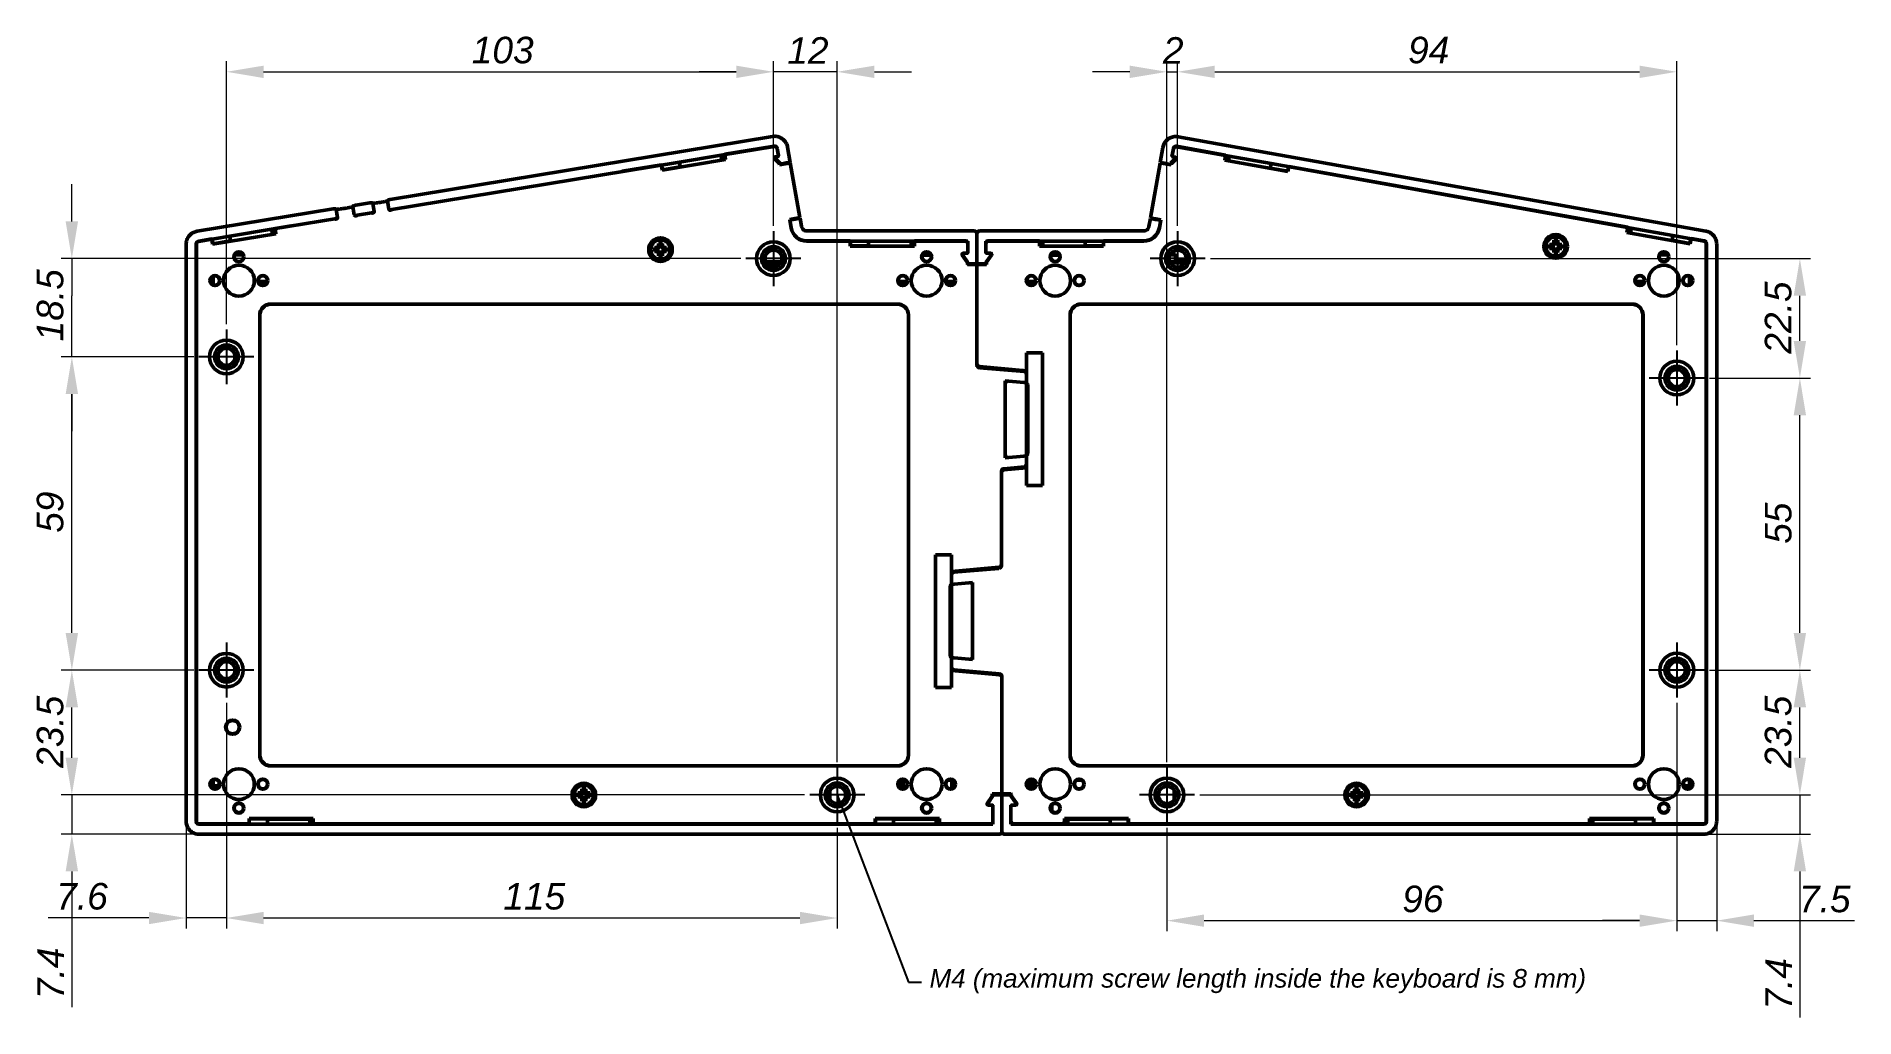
# Model space of a CAD drawing. Header units: millimetres. Extents: x 312 to 655, y 307 to 492.
import ezdxf

# ---------------------------------------------------------------- set-up
doc = ezdxf.new("R2010")
doc.units = ezdxf.units.MM
for name, color, linetype, lineweight in [('Center Mark(PEC)', 7, 'Continuous', 25), ('Dimensions(PEC)', 7, 'Continuous', 25), ('Symbols(PEC)', 7, 'Continuous', 25), ('Visible Edges(PEC)', 7, 'Continuous', 50)]:
    doc.layers.add(name, color=color, linetype=linetype, lineweight=lineweight)
doc.styles.add('ISO', font='')
doc.styles.get('ISO').set_extended_font_data('Arial', italic=True)
doc.dimstyles.new('PEC', dxfattribs={"dimtxt": 5, "dimasz": 7, "dimexe": 2, "dimexo": 1, "dimgap": 1.5, "dimtad": 1, "dimdec": 1, "dimrnd": 1e-08, "dimdsep": 46, "dimtxsty": 'ISO', "dimcen": 0.09, "dimdle": 6, "dimclrd": 7, "dimclre": 7, "dimclrt": 7, "dimazin": 3, "dimtfac": 0.5, "dimtdec": 3, "dimtmove": 0, "dimatfit": 3, "dimfxl": 1, "dimtolj": 1, "dimlwd": 15, "dimlwe": 15, "dimarcsym": 0})
doc.dimstyles.new('PEC$7', dxfattribs={"dimtxt": 5, "dimasz": 2.5, "dimexe": 2, "dimexo": 1, "dimgap": 1.5, "dimtad": 1, "dimdec": 1, "dimrnd": 1e-08, "dimdsep": 46, "dimtxsty": 'ISO', "dimcen": 0.09, "dimdle": 6, "dimclrd": 7, "dimclre": 7, "dimclrt": 7, "dimazin": 3, "dimtfac": 0.5, "dimtdec": 3, "dimtmove": 0, "dimatfit": 3, "dimfxl": 1, "dimtolj": 1, "dimlwd": 25, "dimlwe": 15, "dimarcsym": 0})

msp = doc.modelspace()

# ---------------------------------------------------------------- texts
at = {"layer": 'Symbols(PEC)', "color": 7, "insert": (480.68, 316.54), "char_height": 3.5, "width": 123.6204, "attachment_point": 1, "style": 'ISO'}
msp.add_mtext('{\\fArial|b0|i1;\\H3.5000;M4 (maximum screw length inside the keyboard is 8 mm)}', dxfattribs=at)

# ---------------------------------------------------------------- blocks, each defined once
blk = doc.blocks.new('*D14')
at = {"layer": 'Defpoints', "color": 0, "linetype": 'Continuous', "transparency": 16777216}
for p in [(621.38, 367.65), (525.38, 344.15), (621.38, 325.65)]:
    blk.add_point(p, dxfattribs=at)
at = {"layer": 'Dimensions(PEC)', "color": 7, "linetype": 'Continuous', "lineweight": 15, "transparency": 16777216}
for p, q in [((621.38, 366.65), (621.38, 323.65)), ((525.38, 343.15), (525.38, 323.65)), ((532.38, 325.65), (614.38, 325.65))]:
    blk.add_line(p, q, dxfattribs=at)
at = {"layer": 'Dimensions(PEC)', "color": 7, "linetype": 'Continuous', "transparency": 16777216}
for points in [[(532.38, 326.81), (532.38, 324.48), (525.38, 325.65)], [(614.38, 326.81), (614.38, 324.48), (621.38, 325.65)]]:
    blk.add_solid(points, dxfattribs=at)
at = {"layer": 'Dimensions(PEC)', "color": 7, "linetype": 'Continuous', "lineweight": 18, "transparency": 16777216, "insert": (569.69, 332.25), "char_height": 5, "attachment_point": 1, "style": 'ISO'}
blk.add_mtext('\\A1;96', dxfattribs=at)
blk = doc.blocks.new('*D15')
at = {"layer": 'Defpoints', "color": 0, "linetype": 'Continuous', "transparency": 16777216}
for p in [(621.38, 485.5), (527.38, 455.5), (621.38, 433)]:
    blk.add_point(p, dxfattribs=at)
at = {"layer": 'Dimensions(PEC)', "color": 7, "linetype": 'Continuous', "lineweight": 15, "transparency": 16777216}
for p, q in [((527.38, 456.5), (527.38, 487.5)), ((621.38, 434), (621.38, 487.5)), ((534.38, 485.5), (614.38, 485.5))]:
    blk.add_line(p, q, dxfattribs=at)
at = {"layer": 'Dimensions(PEC)', "color": 7, "linetype": 'Continuous', "transparency": 16777216}
for points in [[(534.38, 486.66), (534.38, 484.33), (527.38, 485.5)], [(614.38, 486.66), (614.38, 484.33), (621.38, 485.5)]]:
    blk.add_solid(points, dxfattribs=at)
at = {"layer": 'Dimensions(PEC)', "color": 7, "linetype": 'Continuous', "lineweight": 18, "transparency": 16777216, "insert": (570.78, 492.1), "char_height": 5, "attachment_point": 1, "style": 'ISO'}
blk.add_mtext('\\A1;94', dxfattribs=at)
blk = doc.blocks.new('*D16')
at = {"layer": 'Defpoints', "color": 0, "linetype": 'Continuous', "transparency": 16777216}
for p in [(626.56, 427.82), (644.56, 427.82), (626.56, 372.82)]:
    blk.add_point(p, dxfattribs=at)
at = {"layer": 'Dimensions(PEC)', "color": 7, "linetype": 'Continuous', "lineweight": 15, "transparency": 16777216}
for p, q in [((627.56, 427.82), (646.56, 427.82)), ((644.56, 379.82), (644.56, 420.82)), ((627.56, 372.82), (646.56, 372.82))]:
    blk.add_line(p, q, dxfattribs=at)
at = {"layer": 'Dimensions(PEC)', "color": 7, "linetype": 'Continuous', "transparency": 16777216}
for points in [[(643.39, 420.82), (645.72, 420.82), (644.56, 427.82)], [(643.39, 379.82), (645.72, 379.82), (644.56, 372.82)]]:
    blk.add_solid(points, dxfattribs=at)
at = {"layer": 'Dimensions(PEC)', "color": 7, "linetype": 'Continuous', "lineweight": 18, "transparency": 16777216, "insert": (637.97, 396.62), "char_height": 5, "attachment_point": 1, "rotation": 90, "style": 'ISO'}
blk.add_mtext('\\A1;55', dxfattribs=at)
blk = doc.blocks.new('*D17')
at = {"layer": 'Defpoints', "color": 0, "linetype": 'Continuous', "transparency": 16777216}
for p in [(626.56, 372.82), (644.56, 372.82), (530.56, 349.32)]:
    blk.add_point(p, dxfattribs=at)
at = {"layer": 'Dimensions(PEC)', "color": 7, "linetype": 'Continuous', "lineweight": 15, "transparency": 16777216}
for p, q in [((627.56, 372.82), (646.56, 372.82)), ((644.56, 356.32), (644.56, 365.82)), ((531.56, 349.32), (646.56, 349.32))]:
    blk.add_line(p, q, dxfattribs=at)
at = {"layer": 'Dimensions(PEC)', "color": 7, "linetype": 'Continuous', "transparency": 16777216}
for points in [[(643.39, 365.82), (645.72, 365.82), (644.56, 372.82)], [(643.39, 356.32), (645.72, 356.32), (644.56, 349.32)]]:
    blk.add_solid(points, dxfattribs=at)
at = {"layer": 'Dimensions(PEC)', "color": 7, "linetype": 'Continuous', "lineweight": 18, "transparency": 16777216, "insert": (637.95, 354.42), "char_height": 5, "attachment_point": 1, "rotation": 90, "style": 'ISO'}
blk.add_mtext('\\A1;23.5', dxfattribs=at)
blk = doc.blocks.new('*D18')
at = {"layer": 'Defpoints', "color": 0, "linetype": 'Continuous', "transparency": 16777216}
for p in [(532.56, 450.32), (644.56, 450.32), (626.56, 427.82)]:
    blk.add_point(p, dxfattribs=at)
at = {"layer": 'Dimensions(PEC)', "color": 7, "linetype": 'Continuous', "lineweight": 15, "transparency": 16777216}
for p, q in [((533.56, 450.32), (646.56, 450.32)), ((644.56, 434.82), (644.56, 443.32)), ((627.56, 427.82), (646.56, 427.82))]:
    blk.add_line(p, q, dxfattribs=at)
at = {"layer": 'Dimensions(PEC)', "color": 7, "linetype": 'Continuous', "transparency": 16777216}
for points in [[(643.39, 443.32), (645.72, 443.32), (644.56, 450.32)], [(643.39, 434.82), (645.72, 434.82), (644.56, 427.82)]]:
    blk.add_solid(points, dxfattribs=at)
at = {"layer": 'Dimensions(PEC)', "color": 7, "linetype": 'Continuous', "lineweight": 18, "transparency": 16777216, "insert": (637.95, 432.42), "char_height": 5, "attachment_point": 1, "rotation": 90, "style": 'ISO'}
blk.add_mtext('\\A1;22.5', dxfattribs=at)
blk = doc.blocks.new('*D19')
at = {"layer": 'Defpoints', "color": 0, "linetype": 'Continuous', "transparency": 16777216}
for p in [(527.38, 485.5), (527.38, 455.5), (525.38, 354.5)]:
    blk.add_point(p, dxfattribs=at)
at = {"layer": 'Dimensions(PEC)', "color": 7, "linetype": 'Continuous', "lineweight": 15, "transparency": 16777216}
for p, q in [((525.38, 355.5), (525.38, 487.5)), ((527.38, 456.5), (527.38, 487.5)), ((518.38, 485.5), (511.38, 485.5)), ((525.38, 485.5), (527.38, 485.5)), ((534.38, 485.5), (541.38, 485.5))]:
    blk.add_line(p, q, dxfattribs=at)
at = {"layer": 'Dimensions(PEC)', "color": 7, "linetype": 'Continuous', "transparency": 16777216}
for points in [[(518.38, 486.66), (518.38, 484.33), (525.38, 485.5)], [(534.38, 486.66), (534.38, 484.33), (527.38, 485.5)]]:
    blk.add_solid(points, dxfattribs=at)
at = {"layer": 'Dimensions(PEC)', "color": 7, "linetype": 'Continuous', "lineweight": 18, "transparency": 16777216, "insert": (524.62, 492.02), "char_height": 5, "attachment_point": 1, "style": 'ISO'}
blk.add_mtext('\\A1;2', dxfattribs=at)
blk = doc.blocks.new('*D20')
at = {"layer": 'Defpoints', "color": 0, "linetype": 'Continuous', "transparency": 16777216}
for p in [(530.56, 349.32), (644.56, 349.32), (626.4, 341.91)]:
    blk.add_point(p, dxfattribs=at)
at = {"layer": 'Dimensions(PEC)', "color": 7, "linetype": 'Continuous', "lineweight": 15, "transparency": 16777216}
for p, q in [((644.56, 356.32), (644.56, 363.32)), ((531.56, 349.32), (646.56, 349.32)), ((644.56, 349.32), (644.56, 341.91)), ((627.4, 341.91), (646.56, 341.91)), ((644.56, 334.91), (644.56, 307.39))]:
    blk.add_line(p, q, dxfattribs=at)
at = {"layer": 'Dimensions(PEC)', "color": 7, "linetype": 'Continuous', "transparency": 16777216}
for points in [[(643.39, 356.32), (645.72, 356.32), (644.56, 349.32)], [(643.39, 334.91), (645.72, 334.91), (644.56, 341.91)]]:
    blk.add_solid(points, dxfattribs=at)
at = {"layer": 'Dimensions(PEC)', "color": 7, "linetype": 'Continuous', "lineweight": 18, "transparency": 16777216, "insert": (638.06, 308.89), "char_height": 5, "attachment_point": 1, "rotation": 90, "style": 'ISO'}
blk.add_mtext('\\A1;7.4', dxfattribs=at)
blk = doc.blocks.new('*D21')
at = {"layer": 'Defpoints', "color": 0, "linetype": 'Continuous', "transparency": 16777216}
for p in [(621.38, 367.65), (628.89, 344.41), (628.89, 325.65)]:
    blk.add_point(p, dxfattribs=at)
at = {"layer": 'Dimensions(PEC)', "color": 7, "linetype": 'Continuous', "lineweight": 15, "transparency": 16777216}
for p, q in [((621.38, 366.65), (621.38, 323.65)), ((628.89, 343.41), (628.89, 323.65)), ((614.38, 325.65), (607.38, 325.65)), ((621.38, 325.65), (628.89, 325.65)), ((635.89, 325.65), (654.87, 325.65))]:
    blk.add_line(p, q, dxfattribs=at)
at = {"layer": 'Dimensions(PEC)', "color": 7, "linetype": 'Continuous', "transparency": 16777216}
for points in [[(614.38, 326.81), (614.38, 324.48), (621.38, 325.65)], [(635.89, 326.81), (635.89, 324.48), (628.89, 325.65)]]:
    blk.add_solid(points, dxfattribs=at)
at = {"layer": 'Dimensions(PEC)', "color": 7, "linetype": 'Continuous', "lineweight": 18, "transparency": 16777216, "insert": (644.39, 332.23), "char_height": 5, "attachment_point": 1, "style": 'ISO'}
blk.add_mtext('\\A1;7.5', dxfattribs=at)
blk = doc.blocks.new('*D22')
at = {"layer": 'Defpoints', "color": 0, "linetype": 'Continuous', "transparency": 16777216}
for p in [(348.28, 367.65), (463.28, 344.15), (463.28, 326.15)]:
    blk.add_point(p, dxfattribs=at)
at = {"layer": 'Dimensions(PEC)', "color": 7, "linetype": 'Continuous', "lineweight": 15, "transparency": 16777216}
for p, q in [((348.28, 366.65), (348.28, 324.15)), ((463.28, 343.15), (463.28, 324.15)), ((355.28, 326.15), (456.28, 326.15))]:
    blk.add_line(p, q, dxfattribs=at)
at = {"layer": 'Dimensions(PEC)', "color": 7, "linetype": 'Continuous', "transparency": 16777216}
for points in [[(355.28, 327.31), (355.28, 324.98), (348.28, 326.15)], [(456.28, 327.31), (456.28, 324.98), (463.28, 326.15)]]:
    blk.add_solid(points, dxfattribs=at)
at = {"layer": 'Dimensions(PEC)', "color": 7, "linetype": 'Continuous', "lineweight": 18, "transparency": 16777216, "insert": (400.42, 332.75), "char_height": 5, "attachment_point": 1, "style": 'ISO'}
blk.add_mtext('\\A1;115', dxfattribs=at)
blk = doc.blocks.new('*D23')
at = {"layer": 'Defpoints', "color": 0, "linetype": 'Continuous', "transparency": 16777216}
for p in [(451.28, 485.5), (451.28, 455.5), (348.28, 437)]:
    blk.add_point(p, dxfattribs=at)
at = {"layer": 'Dimensions(PEC)', "color": 7, "linetype": 'Continuous', "lineweight": 15, "transparency": 16777216}
for p, q in [((348.28, 438), (348.28, 487.5)), ((451.28, 456.5), (451.28, 487.5)), ((355.28, 485.5), (444.28, 485.5))]:
    blk.add_line(p, q, dxfattribs=at)
at = {"layer": 'Dimensions(PEC)', "color": 7, "linetype": 'Continuous', "transparency": 16777216}
for points in [[(355.28, 486.66), (355.28, 484.33), (348.28, 485.5)], [(444.28, 486.66), (444.28, 484.33), (451.28, 485.5)]]:
    blk.add_solid(points, dxfattribs=at)
at = {"layer": 'Dimensions(PEC)', "color": 7, "linetype": 'Continuous', "lineweight": 18, "transparency": 16777216, "insert": (394.47, 492.1), "char_height": 5, "attachment_point": 1, "style": 'ISO'}
blk.add_mtext('\\A1;103', dxfattribs=at)
blk = doc.blocks.new('*D24')
at = {"layer": 'Defpoints', "color": 0, "linetype": 'Continuous', "transparency": 16777216}
for p in [(451.28, 485.5), (451.28, 455.5), (463.28, 354.5)]:
    blk.add_point(p, dxfattribs=at)
at = {"layer": 'Dimensions(PEC)', "color": 7, "linetype": 'Continuous', "lineweight": 15, "transparency": 16777216}
for p, q in [((451.28, 456.5), (451.28, 487.5)), ((463.28, 355.5), (463.28, 487.5)), ((444.28, 485.5), (437.28, 485.5)), ((463.28, 485.5), (451.28, 485.5)), ((470.28, 485.5), (477.28, 485.5))]:
    blk.add_line(p, q, dxfattribs=at)
at = {"layer": 'Dimensions(PEC)', "color": 7, "linetype": 'Continuous', "transparency": 16777216}
for points in [[(444.28, 486.66), (444.28, 484.33), (451.28, 485.5)], [(470.28, 486.66), (470.28, 484.33), (463.28, 485.5)]]:
    blk.add_solid(points, dxfattribs=at)
at = {"layer": 'Dimensions(PEC)', "color": 7, "linetype": 'Continuous', "lineweight": 18, "transparency": 16777216, "insert": (453.89, 492.02), "char_height": 5, "attachment_point": 1, "style": 'ISO'}
blk.add_mtext('\\A1;12', dxfattribs=at)
blk = doc.blocks.new('*D25')
at = {"layer": 'Defpoints', "color": 0, "linetype": 'Continuous', "transparency": 16777216}
for p in [(348.28, 367.65), (340.67, 344.41), (348.28, 326.15)]:
    blk.add_point(p, dxfattribs=at)
at = {"layer": 'Dimensions(PEC)', "color": 7, "linetype": 'Continuous', "lineweight": 15, "transparency": 16777216}
for p, q in [((348.28, 366.65), (348.28, 324.15)), ((340.67, 343.41), (340.67, 324.15)), ((333.67, 326.15), (314.73, 326.15)), ((348.28, 326.15), (340.67, 326.15)), ((355.28, 326.15), (362.28, 326.15))]:
    blk.add_line(p, q, dxfattribs=at)
at = {"layer": 'Dimensions(PEC)', "color": 7, "linetype": 'Continuous', "transparency": 16777216}
for points in [[(333.67, 327.31), (333.67, 324.98), (340.67, 326.15)], [(355.28, 327.31), (355.28, 324.98), (348.28, 326.15)]]:
    blk.add_solid(points, dxfattribs=at)
at = {"layer": 'Dimensions(PEC)', "color": 7, "linetype": 'Continuous', "lineweight": 18, "transparency": 16777216, "insert": (316.23, 332.75), "char_height": 5, "attachment_point": 1, "style": 'ISO'}
blk.add_mtext('\\A1;7.6', dxfattribs=at)
blk = doc.blocks.new('*D26')
at = {"layer": 'Defpoints', "color": 0, "linetype": 'Continuous', "transparency": 16777216}
for p in [(319.17, 349.32), (458.11, 349.32), (343.17, 341.91)]:
    blk.add_point(p, dxfattribs=at)
at = {"layer": 'Dimensions(PEC)', "color": 7, "linetype": 'Continuous', "lineweight": 15, "transparency": 16777216}
for p, q in [((319.17, 356.32), (319.17, 363.32)), ((457.11, 349.32), (317.17, 349.32)), ((319.17, 349.32), (319.17, 341.91)), ((342.17, 341.91), (317.17, 341.91)), ((319.17, 334.91), (319.17, 309.37))]:
    blk.add_line(p, q, dxfattribs=at)
at = {"layer": 'Dimensions(PEC)', "color": 7, "linetype": 'Continuous', "transparency": 16777216}
for points in [[(318, 356.32), (320.34, 356.32), (319.17, 349.32)], [(318, 334.91), (320.34, 334.91), (319.17, 341.91)]]:
    blk.add_solid(points, dxfattribs=at)
at = {"layer": 'Dimensions(PEC)', "color": 7, "linetype": 'Continuous', "lineweight": 18, "transparency": 16777216, "insert": (312.67, 310.87), "char_height": 5, "attachment_point": 1, "rotation": 90, "style": 'ISO'}
blk.add_mtext('\\A1;7.4', dxfattribs=at)
blk = doc.blocks.new('*D27')
at = {"layer": 'Defpoints', "color": 0, "linetype": 'Continuous', "transparency": 16777216}
for p in [(319.17, 372.82), (343.11, 372.82), (458.11, 349.32)]:
    blk.add_point(p, dxfattribs=at)
at = {"layer": 'Dimensions(PEC)', "color": 7, "linetype": 'Continuous', "lineweight": 15, "transparency": 16777216}
for p, q in [((342.11, 372.82), (317.17, 372.82)), ((319.17, 356.32), (319.17, 365.82)), ((457.11, 349.32), (317.17, 349.32))]:
    blk.add_line(p, q, dxfattribs=at)
at = {"layer": 'Dimensions(PEC)', "color": 7, "linetype": 'Continuous', "transparency": 16777216}
for points in [[(318, 365.82), (320.34, 365.82), (319.17, 372.82)], [(318, 356.32), (320.34, 356.32), (319.17, 349.32)]]:
    blk.add_solid(points, dxfattribs=at)
at = {"layer": 'Dimensions(PEC)', "color": 7, "linetype": 'Continuous', "lineweight": 18, "transparency": 16777216, "insert": (312.56, 354.42), "char_height": 5, "attachment_point": 1, "rotation": 90, "style": 'ISO'}
blk.add_mtext('\\A1;23.5', dxfattribs=at)
blk = doc.blocks.new('*D28')
at = {"layer": 'Defpoints', "color": 0, "linetype": 'Continuous', "transparency": 16777216}
for p in [(319.17, 431.82), (343.11, 431.82), (343.11, 372.82)]:
    blk.add_point(p, dxfattribs=at)
at = {"layer": 'Dimensions(PEC)', "color": 7, "linetype": 'Continuous', "lineweight": 15, "transparency": 16777216}
for p, q in [((342.11, 431.82), (317.17, 431.82)), ((319.17, 379.82), (319.17, 424.82)), ((342.11, 372.82), (317.17, 372.82))]:
    blk.add_line(p, q, dxfattribs=at)
at = {"layer": 'Dimensions(PEC)', "color": 7, "linetype": 'Continuous', "transparency": 16777216}
for points in [[(318, 424.82), (320.34, 424.82), (319.17, 431.82)], [(318, 379.82), (320.34, 379.82), (319.17, 372.82)]]:
    blk.add_solid(points, dxfattribs=at)
at = {"layer": 'Dimensions(PEC)', "color": 7, "linetype": 'Continuous', "lineweight": 18, "transparency": 16777216, "insert": (312.56, 398.69), "char_height": 5, "attachment_point": 1, "rotation": 90, "style": 'ISO'}
blk.add_mtext('\\A1;59', dxfattribs=at)
blk = doc.blocks.new('*D29')
at = {"layer": 'Defpoints', "color": 0, "linetype": 'Continuous', "transparency": 16777216}
for p in [(319.17, 450.32), (446.11, 450.32), (343.11, 431.82)]:
    blk.add_point(p, dxfattribs=at)
at = {"layer": 'Dimensions(PEC)', "color": 7, "linetype": 'Continuous', "lineweight": 15, "transparency": 16777216}
for p, q in [((319.17, 457.32), (319.17, 464.32)), ((445.11, 450.32), (317.17, 450.32)), ((319.17, 450.32), (319.17, 443.32)), ((319.17, 438.82), (319.17, 443.32)), ((319.17, 431.82), (319.17, 438.82)), ((342.11, 431.82), (317.17, 431.82)), ((319.17, 424.82), (319.17, 417.82))]:
    blk.add_line(p, q, dxfattribs=at)
at = {"layer": 'Dimensions(PEC)', "color": 7, "linetype": 'Continuous', "transparency": 16777216}
for points in [[(318, 457.32), (320.34, 457.32), (319.17, 450.32)], [(318, 424.82), (320.34, 424.82), (319.17, 431.82)]]:
    blk.add_solid(points, dxfattribs=at)
at = {"layer": 'Dimensions(PEC)', "color": 7, "linetype": 'Continuous', "lineweight": 18, "transparency": 16777216, "insert": (312.56, 434.73), "char_height": 5, "attachment_point": 1, "rotation": 90, "style": 'ISO'}
blk.add_mtext('\\A1;18.5', dxfattribs=at)

# ---------------------------------------------------------------- dimensions: what is measured, and where the dimension line sits
at = {"layer": 'Dimensions(PEC)', "color": 7, "linetype": 'Continuous', "lineweight": 18}
for base, p1, p2, angle, override, picture, middle in [((451.28, 485.5), (348.28, 437), (451.28, 455.5), 180, {"dimgap": 1.5, "dimdec": 1, "dimtol": 0, "dimlim": 0, "dimtp": 0, "dimtm": 0, "dimtdec": 3, "dimtofl": 0, "dimatfit": 1}, '*D23', (399.78, 485.5)), ((451.28, 485.5), (463.28, 354.5), (451.28, 455.5), 180, {"dimgap": 1.5, "dimdec": 1, "dimtol": 0, "dimlim": 0, "dimtp": 0, "dimtm": 0, "dimtdec": 3, "dimtofl": 1, "dimatfit": 1}, '*D24', (457.28, 485.5)), ((527.38, 485.5), (525.38, 354.5), (527.38, 455.5), 180, {"dimgap": 1.5, "dimdec": 1, "dimtol": 0, "dimlim": 0, "dimtp": 0, "dimtm": 0, "dimtdec": 3, "dimtofl": 1, "dimatfit": 1}, '*D19', (526.38, 485.5)), ((621.38, 485.5), (527.38, 455.5), (621.38, 433), 180, {"dimgap": 1.5, "dimdec": 1, "dimtol": 0, "dimlim": 0, "dimtp": 0, "dimtm": 0, "dimtdec": 3, "dimtofl": 0, "dimatfit": 1}, '*D15', (574.38, 485.5)), ((319.17, 450.32), (343.11, 431.82), (446.11, 450.32), 90, {"dimgap": 1.5, "dimdec": 1, "dimtol": 0, "dimlim": 0, "dimtp": 0, "dimtm": 0, "dimtdec": 3, "dimtofl": 0}, '*D29', (319.17, 441.07)), ((644.56, 450.32), (626.56, 427.82), (532.56, 450.32), 90, {"dimgap": 1.5, "dimdec": 1, "dimtol": 0, "dimlim": 0, "dimtp": 0, "dimtm": 0, "dimtdec": 3, "dimtofl": 0, "dimatfit": 1}, '*D18', (644.56, 439.07)), ((319.17, 431.82), (343.11, 372.82), (343.11, 431.82), 90, {"dimgap": 1.5, "dimdec": 1, "dimtol": 0, "dimlim": 0, "dimtp": 0, "dimtm": 0, "dimtdec": 3, "dimtofl": 0, "dimatfit": 1}, '*D28', (319.17, 402.32)), ((644.56, 427.82), (626.56, 372.82), (626.56, 427.82), 90, {"dimgap": 1.5, "dimdec": 1, "dimtol": 0, "dimlim": 0, "dimtp": 0, "dimtm": 0, "dimtdec": 3, "dimtofl": 0, "dimatfit": 1}, '*D16', (644.56, 400.32)), ((319.17, 372.82), (458.11, 349.32), (343.11, 372.82), 90, {"dimgap": 1.5, "dimdec": 1, "dimtol": 0, "dimlim": 0, "dimtp": 0, "dimtm": 0, "dimtdec": 3, "dimtofl": 0, "dimatfit": 1}, '*D27', (319.17, 361.07)), ((644.56, 372.82), (530.56, 349.32), (626.56, 372.82), 90, {"dimgap": 1.5, "dimdec": 1, "dimtol": 0, "dimlim": 0, "dimtp": 0, "dimtm": 0, "dimtdec": 3, "dimtofl": 0, "dimatfit": 1}, '*D17', (644.56, 361.07)), ((348.28, 326.15), (340.67, 344.41), (348.28, 367.65), 180, {"dimgap": 1.5, "dimdec": 1, "dimtol": 0, "dimlim": 0, "dimtp": 0, "dimtm": 0, "dimtdec": 3, "dimtofl": 1, "dimatfit": 1}, '*D25', (320.7, 326.15)), ((463.28, 326.15), (348.28, 367.65), (463.28, 344.15), 180, {"dimgap": 1.5, "dimdec": 1, "dimtol": 0, "dimlim": 0, "dimtp": 0, "dimtm": 0, "dimtdec": 3, "dimtofl": 0, "dimatfit": 1}, '*D22', (405.78, 326.15)), ((621.38, 325.65), (525.38, 344.15), (621.38, 367.65), 180, {"dimgap": 1.5, "dimdec": 1, "dimtol": 0, "dimlim": 0, "dimtp": 0, "dimtm": 0, "dimtdec": 3, "dimtofl": 0, "dimatfit": 1}, '*D14', (573.38, 325.65)), ((628.89, 325.65), (621.38, 367.65), (628.89, 344.41), 180, {"dimgap": 1.5, "dimdec": 1, "dimtol": 0, "dimlim": 0, "dimtp": 0, "dimtm": 0, "dimtdec": 3, "dimtofl": 1, "dimatfit": 1}, '*D21', (648.88, 325.65)), ((319.17, 349.32), (343.17, 341.91), (458.11, 349.32), 270, {"dimgap": 1.5, "dimdec": 1, "dimtol": 0, "dimlim": 0, "dimtp": 0, "dimtm": 0, "dimtdec": 3, "dimtofl": 1, "dimatfit": 1}, '*D26', (319.17, 315.26)), ((644.56, 349.32), (626.4, 341.91), (530.56, 349.32), 270, {"dimgap": 1.5, "dimdec": 1, "dimtol": 0, "dimlim": 0, "dimtp": 0, "dimtm": 0, "dimtdec": 3, "dimtofl": 1, "dimatfit": 1}, '*D20', (644.56, 313.27))]:
    dim = msp.add_linear_dim(base=base, p1=p1, p2=p2, angle=angle, dimstyle='PEC', override=override, dxfattribs=at)
    dim.commit()
    dim.dimension.update_dxf_attribs({"geometry": picture, "text_midpoint": middle, "dimtype": 160})

# ---------------------------------------------------------------- linework, layer by layer
at = {"layer": 'Center Mark(PEC)', "linetype": 'Continuous'}
for p, q in [((451.28, 455.5), (451.28, 445.15)), ((527.38, 455.5), (527.38, 445.15)), ((456.46, 450.32), (446.11, 450.32)), ((532.56, 450.32), (522.21, 450.32)), ((348.28, 437), (348.28, 426.65)), ((353.46, 431.82), (343.11, 431.82)), ((621.38, 433), (621.38, 422.65)), ((626.56, 427.82), (616.21, 427.82)), ((348.28, 378), (348.28, 367.65)), ((621.38, 378), (621.38, 367.65)), ((353.46, 372.82), (343.11, 372.82)), ((626.56, 372.82), (616.21, 372.82)), ((463.28, 354.5), (463.28, 344.15)), ((525.38, 354.5), (525.38, 344.15)), ((468.46, 349.32), (458.11, 349.32)), ((530.56, 349.32), (520.21, 349.32))]:
    msp.add_line(p, q, dxfattribs=at)
at = {"layer": 'Visible Edges(PEC)'}
for p, q in [((451.08, 473.32), (379.13, 461.47)), ((626.84, 455.51), (527.52, 473.28)), ((433.56, 468.49), (441.45, 469.8)), ((441.45, 469.8), (451.41, 471.44)), ((441.45, 469.8), (441.59, 468.93)), ((442.22, 469.01), (442.1, 469.74)), ((442.11, 469.96), (451.4, 471.49)), ((442.11, 469.96), (442.28, 468.97)), ((451.5, 469.19), (451.48, 469.32)), ((452.34, 468.31), (451.54, 469.11)), ((451.57, 469.33), (451.59, 469.23)), ((451.6, 469.49), (452.09, 469.58)), ((451.63, 469.15), (452.46, 468.32)), ((452.24, 469.6), (451.69, 469.51)), ((451.98, 471.08), (452.21, 469.75)), ((451.98, 471.03), (452.24, 469.6)), ((454.44, 468.45), (453.94, 471.29)), ((524.62, 471.25), (524.11, 468.4)), ((526.09, 468.27), (526.92, 469.1)), ((526.32, 469.55), (526.58, 471)), ((526.86, 469.45), (526.32, 469.55)), ((526.59, 471.08), (526.34, 469.7)), ((526.47, 469.52), (526.96, 469.44)), ((526.97, 469.18), (526.98, 469.28)), ((527.08, 469.26), (527.06, 469.13)), ((527.16, 471.4), (537.09, 469.62)), ((536.43, 469.82), (527.17, 471.48)), ((536.25, 468.83), (536.43, 469.82)), ((536.43, 469.58), (536.31, 468.87)), ((536.94, 468.76), (537.09, 469.62)), ((537.09, 469.62), (544.97, 468.21)), ((379.05, 459.51), (433.56, 468.49)), ((422.82, 466.78), (430.18, 467.99)), ((430.34, 467), (430.18, 467.99)), ((430.26, 467.79), (430.38, 467.06)), ((442.28, 468.97), (430.34, 467)), ((430.34, 467), (430.38, 467.06)), ((430.38, 467.06), (433.7, 467.6)), ((433.7, 467.63), (433.56, 468.49)), ((433.7, 467.6), (433.7, 467.63)), ((433.71, 467.59), (433.7, 467.6)), ((441.59, 468.93), (441.6, 468.9)), ((441.6, 468.9), (442.22, 469.01)), ((441.6, 468.9), (441.6, 468.89)), ((442.28, 468.97), (442.22, 469.01)), ((451.74, 468.98), (451.76, 468.89)), ((452.38, 468.23), (452.42, 468.01)), ((452.41, 468.05), (452.5, 468.13)), ((453.47, 468.2), (452.42, 468.01)), ((452.46, 468.32), (452.5, 468.13)), ((453.46, 468.3), (452.5, 468.13)), ((454.44, 468.45), (454.32, 468.34)), ((456.28, 458.05), (454.46, 468.36)), ((524.09, 468.3), (522.28, 457.99)), ((524.23, 468.28), (524.11, 468.4)), ((526.14, 467.96), (525.08, 468.14)), ((526.06, 468.07), (525.1, 468.24)), ((526.06, 468.07), (526.09, 468.27)), ((526.06, 468.07), (526.14, 467.99)), ((526.18, 468.17), (526.14, 467.96)), ((527.02, 469.05), (526.22, 468.25)), ((526.8, 468.83), (526.82, 468.94)), ((536.25, 468.83), (536.31, 468.87)), ((548.16, 466.7), (536.25, 468.83)), ((536.31, 468.87), (536.94, 468.76)), ((536.93, 468.74), (536.94, 468.76)), ((544.97, 468.21), (544.81, 467.36)), ((544.81, 467.36), (544.81, 467.33)), ((544.81, 467.35), (548.12, 466.76)), ((544.97, 468.21), (612.79, 456.08)), ((548.12, 466.76), (548.24, 467.46)), ((548.16, 466.7), (548.12, 466.76)), ((548.34, 467.69), (548.16, 466.7)), ((612.16, 456.25), (548.34, 467.69)), ((368.37, 459.69), (342.76, 455.47)), ((368.76, 459.71), (368.68, 459.7)), ((368.95, 459.58), (369.08, 458.79)), ((369.2, 458.03), (369.08, 458.79)), ((372.23, 459.31), (372.1, 460.1)), ((372.23, 459.31), (372.36, 458.56)), ((372.31, 460.3), (372.24, 460.29)), ((372.54, 458.44), (375.97, 459)), ((375.27, 460.83), (372.62, 460.39)), ((375.67, 460.85), (375.59, 460.84)), ((375.85, 460.72), (375.98, 459.93)), ((375.91, 458.93), (375.98, 458.94)), ((376.11, 459.17), (375.98, 459.93)), ((376.12, 459.12), (376.11, 459.17)), ((378.75, 460.39), (378.62, 461.18)), ((378.83, 461.37), (378.75, 461.36)), ((378.75, 460.39), (378.87, 459.63)), ((378.87, 459.63), (378.88, 459.58)), ((379.06, 459.45), (379.14, 459.46)), ((348.9, 454.54), (356.79, 455.84)), ((356.79, 455.84), (369.07, 457.86)), ((356.93, 454.98), (356.79, 455.84)), ((357.55, 455.05), (357.42, 455.78)), ((357.44, 456), (360.47, 456.5)), ((357.44, 456), (357.6, 455.01)), ((369, 457.79), (369.08, 457.8)), ((369.21, 457.98), (369.2, 458.03)), ((372.36, 458.56), (372.37, 458.51)), ((372.55, 458.37), (372.63, 458.39)), ((454.34, 457.69), (455.3, 457.86)), ((454.34, 457.69), (454.61, 456.16)), ((454.35, 457.59), (455.31, 457.76)), ((454.35, 457.59), (454.62, 456.1)), ((456.15, 458.02), (456.29, 457.95)), ((456.58, 456.36), (456.29, 457.95)), ((489.1, 455.53), (457.56, 455.53)), ((521.01, 455.53), (490.1, 455.53)), ((522.26, 457.9), (521.99, 456.36)), ((522.26, 457.9), (522.41, 457.96)), ((523.24, 457.71), (524.2, 457.54)), ((523.26, 457.8), (524.22, 457.63)), ((523.95, 456.1), (524.2, 457.54)), ((524.22, 457.63), (523.96, 456.16)), ((611.99, 455.26), (612.16, 456.25)), ((612.17, 456.02), (612.04, 455.3)), ((612.64, 455.22), (612.79, 456.08)), ((612.79, 456.08), (620.66, 454.67)), ((340.67, 453.01), (340.67, 344.41)), ((342.59, 344.33), (342.59, 453.08)), ((342.63, 344.36), (342.63, 453.14)), ((343.01, 453.57), (348.9, 454.54)), ((343.05, 453.63), (345.5, 454.03)), ((345.67, 453.04), (345.5, 454.03)), ((345.59, 453.83), (345.71, 453.1)), ((357.6, 455.01), (345.67, 453.04)), ((345.67, 453.04), (345.71, 453.1)), ((345.71, 453.1), (349.05, 453.65)), ((348.9, 454.54), (349.04, 453.68)), ((349.05, 453.65), (349.04, 453.68)), ((349.05, 453.65), (349.05, 453.64)), ((356.93, 454.98), (356.94, 454.95)), ((356.94, 454.95), (357.55, 455.05)), ((356.94, 454.94), (356.94, 454.95)), ((357.6, 455.01), (357.55, 455.05)), ((428.86, 452.39), (429.38, 452.39)), ((429.45, 452.23), (428.94, 452.23)), ((429.38, 452.39), (429.64, 452.65)), ((429.8, 452.58), (429.45, 452.23)), ((429.45, 452.23), (429.45, 452.23)), ((429.51, 452.29), (429.51, 451.75)), ((429.64, 452.65), (429.64, 453.17)), ((430.29, 452.52), (429.74, 452.52)), ((429.8, 453.09), (429.8, 452.59)), ((430.22, 452.59), (430.22, 453.09)), ((430.22, 452.58), (430.22, 452.59)), ((430.58, 452.23), (430.22, 452.58)), ((430.39, 453.17), (430.39, 452.65)), ((430.39, 452.65), (430.65, 452.39)), ((430.51, 451.75), (430.51, 452.29)), ((431.09, 452.23), (430.58, 452.23)), ((430.65, 452.39), (431.17, 452.39)), ((457.56, 453.68), (465.75, 453.68)), ((457.57, 453.61), (469.2, 453.61)), ((465.75, 452.67), (465.75, 453.68)), ((465.75, 452.67), (465.8, 452.72)), ((477.84, 452.67), (465.75, 452.67)), ((465.8, 453.45), (465.8, 452.72)), ((465.8, 452.72), (469.2, 452.72)), ((469.2, 453.61), (477.2, 453.61)), ((469.2, 453.61), (469.2, 452.74)), ((469.2, 452.71), (469.2, 452.74)), ((469.2, 452.71), (469.2, 452.7)), ((477.2, 453.61), (487.91, 453.61)), ((477.2, 452.74), (477.2, 453.61)), ((477.2, 452.74), (477.2, 452.71)), ((477.2, 452.72), (477.8, 452.72)), ((477.2, 452.7), (477.2, 452.71)), ((477.8, 452.72), (477.8, 453.45)), ((477.84, 452.67), (477.8, 452.72)), ((477.85, 453.68), (477.84, 452.67)), ((477.85, 453.68), (487.39, 453.68)), ((487.86, 453.36), (487.91, 453.61)), ((487.89, 453.18), (487.89, 451.47)), ((487.91, 453.61), (487.91, 451.32)), ((489.6, 455.03), (489.6, 454.53)), ((489.6, 454.53), (489.6, 455.03)), ((489.6, 449.31), (489.6, 454.53)), ((489.6, 454.53), (489.6, 449.31)), ((491.29, 453.61), (502, 453.61)), ((491.29, 451.32), (491.29, 453.61)), ((491.29, 453.61), (491.34, 453.36)), ((491.3, 453.18), (491.3, 451.47)), ((501.35, 453.68), (491.8, 453.68)), ((501.35, 452.67), (501.35, 453.68)), ((501.35, 452.67), (501.4, 452.72)), ((513.44, 452.67), (501.35, 452.67)), ((501.4, 453.45), (501.4, 452.72)), ((501.4, 452.72), (502, 452.72)), ((502, 453.61), (510, 453.61)), ((502, 453.61), (502, 452.74)), ((502, 452.71), (502, 452.74)), ((502, 452.71), (502, 452.7)), ((510, 453.61), (521, 453.61)), ((510, 452.74), (510, 453.61)), ((510, 452.74), (510, 452.71)), ((510, 452.72), (513.4, 452.72)), ((510, 452.7), (510, 452.71)), ((513.4, 452.72), (513.4, 453.45)), ((513.44, 452.67), (513.4, 452.72)), ((513.45, 453.68), (513.44, 452.67)), ((521, 453.68), (513.45, 453.68)), ((597.43, 452.99), (597.95, 452.99)), ((597.95, 452.25), (597.43, 452.25)), ((598.02, 452.83), (597.51, 452.83)), ((597.51, 452.41), (598.02, 452.41)), ((597.95, 452.99), (598.21, 453.25)), ((598.21, 451.99), (597.95, 452.25)), ((598.37, 453.18), (598.02, 452.83)), ((598.02, 452.83), (598.02, 452.83)), ((598.02, 452.41), (598.37, 452.06)), ((598.08, 452.89), (598.08, 452.35)), ((598.21, 453.25), (598.21, 453.77)), ((598.21, 451.47), (598.21, 451.99)), ((598.86, 453.12), (598.31, 453.12)), ((598.31, 452.12), (598.86, 452.12)), ((598.37, 453.69), (598.37, 453.19)), ((598.37, 452.06), (598.37, 452.05)), ((598.37, 452.05), (598.37, 451.55)), ((598.79, 453.19), (598.79, 453.69)), ((598.79, 453.18), (598.79, 453.19)), ((599.15, 452.83), (598.79, 453.18)), ((598.79, 452.06), (599.15, 452.41)), ((598.79, 451.55), (598.79, 452.05)), ((598.96, 453.77), (598.96, 453.25)), ((598.96, 453.25), (599.22, 452.99)), ((599.22, 452.25), (598.96, 451.99)), ((598.96, 451.99), (598.96, 451.47)), ((599.08, 452.35), (599.08, 452.89)), ((599.66, 452.83), (599.15, 452.83)), ((599.15, 452.41), (599.66, 452.41)), ((599.15, 452.41), (599.15, 452.41)), ((599.22, 452.99), (599.74, 452.99)), ((599.74, 452.25), (599.22, 452.25)), ((611.99, 455.26), (612.04, 455.3)), ((623.89, 453.13), (611.99, 455.26)), ((612.04, 455.3), (612.63, 455.19)), ((612.63, 455.19), (612.64, 455.22)), ((612.63, 455.18), (612.63, 455.19)), ((620.5, 453.77), (620.51, 453.78)), ((620.51, 453.81), (620.66, 454.67)), ((620.51, 453.81), (620.51, 453.78)), ((620.51, 453.78), (623.85, 453.18)), ((620.66, 454.67), (626.56, 453.61)), ((623.85, 453.18), (623.98, 453.91)), ((623.89, 453.13), (623.85, 453.18)), ((624.07, 454.12), (623.89, 453.13)), ((626.53, 453.67), (624.07, 454.12)), ((626.94, 344.36), (626.94, 453.18)), ((626.98, 453.12), (626.98, 344.33)), ((628.89, 344.41), (628.89, 453.05)), ((349.82, 451.02), (351.44, 451.02)), ((429.38, 451.65), (428.86, 451.65)), ((428.94, 451.81), (429.45, 451.81)), ((429.64, 451.39), (429.38, 451.65)), ((429.45, 451.81), (429.8, 451.46)), ((429.64, 450.87), (429.64, 451.39)), ((429.74, 451.52), (430.29, 451.52)), ((429.8, 451.46), (429.8, 451.45)), ((429.8, 451.45), (429.8, 450.95)), ((430.22, 451.46), (430.58, 451.81)), ((430.22, 450.95), (430.22, 451.45)), ((430.65, 451.65), (430.39, 451.39)), ((430.39, 451.39), (430.39, 450.87)), ((430.58, 451.81), (431.09, 451.81)), ((430.58, 451.81), (430.58, 451.81)), ((431.17, 451.65), (430.65, 451.65)), ((449.78, 449.71), (452.79, 449.72)), ((449.94, 449.41), (452.62, 449.41)), ((452.47, 449.22), (450.09, 449.22)), ((480.95, 450.99), (479.3, 450.99)), ((486.8, 451.07), (486.8, 451.17)), ((487.77, 449.63), (486.83, 450.98)), ((486.9, 451.07), (486.9, 451.17)), ((487.91, 449.58), (486.93, 450.98)), ((486.95, 451.32), (487.74, 451.32)), ((487.05, 451.32), (487.91, 451.32)), ((487.6, 450.02), (487.6, 449.88)), ((487.8, 449.54), (487.8, 449.22)), ((487.8, 449.22), (489.1, 449.22)), ((487.82, 449.31), (488.01, 449.31)), ((487.91, 449.58), (487.91, 449.41)), ((488.01, 449.31), (489.1, 449.31)), ((489.6, 449.31), (489.1, 449.31)), ((489.1, 449.22), (489.6, 449.22)), ((489.6, 449.31), (489.6, 449.22)), ((489.6, 449.22), (489.6, 449.31)), ((490.1, 449.31), (489.6, 449.31)), ((489.6, 449.22), (490.1, 449.22)), ((489.6, 449.22), (489.6, 430.49)), ((489.6, 430.28), (489.6, 449.22)), ((490.1, 449.31), (491.19, 449.31)), ((491.4, 449.22), (490.1, 449.22)), ((491.19, 449.31), (491.38, 449.31)), ((491.29, 451.32), (492.15, 451.32)), ((492.27, 450.98), (491.29, 449.58)), ((491.29, 449.41), (491.29, 449.58)), ((491.4, 449.54), (491.4, 449.22)), ((492.37, 450.98), (491.43, 449.63)), ((491.45, 451.32), (492.25, 451.32)), ((491.6, 449.88), (491.6, 450.02)), ((492.3, 451.17), (492.3, 451.07)), ((492.4, 451.17), (492.4, 451.07)), ((505.16, 450.99), (503.51, 450.99)), ((525.88, 449.71), (528.89, 449.71)), ((527, 451.04), (525.93, 451.04)), ((528.79, 449.52), (525.97, 449.52)), ((526, 451.16), (527, 451.16)), ((527, 451.21), (526.03, 451.21)), ((527, 451.21), (526.99, 449.91)), ((526.99, 449.91), (528.95, 449.91)), ((528.99, 450.12), (528.99, 450.52)), ((618.13, 451.02), (619.75, 451.02)), ((345.78, 446.99), (345.78, 445.37)), ((354.6, 445.77), (354.6, 445.82)), ((354.6, 445.77), (354.6, 445.47)), ((354.8, 446.02), (354.85, 446.02)), ((355.99, 446.02), (354.85, 446.02)), ((476.49, 446.02), (474.76, 446.02)), ((485.49, 446.02), (483.76, 446.02)), ((500.71, 446.02), (498.97, 446.02)), ((499.24, 445.53), (499.89, 445.3)), ((615.31, 446.02), (613.57, 446.02)), ((623.78, 445.37), (623.78, 446.99)), ((356.58, 441.76), (474.68, 441.76)), ((474.68, 441.72), (356.58, 441.72)), ((509.18, 441.76), (612.98, 441.76)), ((612.98, 441.72), (509.18, 441.72)), ((354.55, 356.82), (354.55, 439.72)), ((354.58, 439.72), (354.58, 356.82)), ((476.68, 356.82), (476.68, 439.72)), ((476.72, 439.72), (476.72, 356.82)), ((507.15, 356.82), (507.15, 439.72)), ((507.18, 439.72), (507.18, 356.82)), ((614.98, 356.82), (614.98, 439.72)), ((615.02, 439.72), (615.02, 356.82)), ((498.92, 429.72), (498.92, 432.57)), ((498.92, 432.57), (501.92, 432.57)), ((501.92, 432.57), (501.92, 407.57)), ((490.05, 429.99), (498.92, 429.22)), ((498.46, 429.05), (490.05, 429.78)), ((498.72, 428.95), (498.72, 429.23)), ((498.92, 429.72), (498.92, 429.22)), ((498.92, 410.92), (498.92, 429.22)), ((498.92, 426.97), (498.92, 428.55)), ((494.92, 412.82), (494.92, 427.32)), ((494.92, 427.32), (498.42, 427.01)), ((495.19, 427.22), (494.92, 427.22)), ((494.92, 427.02), (494.98, 427.02)), ((498.92, 426.97), (498.42, 427.01)), ((499.17, 426.49), (499.17, 413.65)), ((494.66, 410.76), (498.46, 411.09)), ((498.92, 410.92), (494.66, 410.55)), ((498.42, 413.13), (494.92, 412.82)), ((495.06, 413.02), (494.92, 413.02)), ((498.42, 413.13), (498.92, 413.17)), ((498.72, 410.9), (498.72, 411.19)), ((498.92, 411.59), (498.92, 413.17)), ((498.92, 410.92), (498.92, 410.42)), ((494.21, 392.69), (494.21, 410.26)), ((494.21, 410.05), (494.21, 392.49)), ((498.92, 407.57), (498.92, 410.42)), ((501.92, 407.57), (498.92, 407.57)), ((481.78, 369.57), (481.78, 394.57)), ((481.78, 394.57), (484.78, 394.57)), ((484.78, 394.57), (484.78, 391.91)), ((484.78, 391.41), (493.75, 392.19)), ((484.78, 391.41), (484.78, 391.91)), ((484.78, 391.41), (484.78, 372.74)), ((484.78, 390.75), (484.78, 388.97)), ((484.98, 391.42), (484.98, 391.15)), ((493.75, 391.99), (485.24, 391.25)), ((484.53, 375.65), (484.53, 388.49)), ((485.28, 389.01), (484.78, 388.97)), ((485.28, 389.01), (488.78, 389.32)), ((488.78, 389.22), (488.51, 389.22)), ((488.72, 389.02), (488.78, 389.02)), ((488.78, 389.32), (488.78, 374.82)), ((484.78, 375.17), (484.78, 373.39)), ((484.78, 375.17), (485.28, 375.13)), ((488.78, 374.82), (485.28, 375.13)), ((488.78, 375.02), (488.64, 375.02)), ((484.78, 372.24), (484.78, 372.74)), ((493.85, 371.95), (484.78, 372.74)), ((484.78, 372.24), (484.78, 369.57)), ((484.98, 372.99), (484.98, 372.72)), ((485.24, 372.89), (493.85, 372.14)), ((494.3, 371.64), (494.3, 349.52)), ((494.3, 349.52), (494.3, 371.45)), ((484.78, 369.57), (481.78, 369.57)), ((356.58, 354.82), (474.68, 354.82)), ((474.68, 354.78), (356.58, 354.78)), ((509.18, 354.82), (612.98, 354.82)), ((612.98, 354.78), (509.18, 354.78)), ((345.78, 352.17), (345.78, 351.02)), ((345.78, 351.02), (345.78, 350.55)), ((345.78, 351.02), (346.52, 351.02)), ((346.52, 350.58), (346.52, 351.19)), ((346.52, 351.19), (346.99, 351.19)), ((414.43, 349.69), (414.95, 349.69)), ((415.02, 349.53), (414.51, 349.53)), ((414.95, 349.69), (415.21, 349.95)), ((415.37, 349.88), (415.02, 349.53)), ((415.02, 349.53), (415.02, 349.53)), ((415.08, 349.59), (415.08, 349.05)), ((415.21, 349.95), (415.21, 350.47)), ((415.86, 349.82), (415.31, 349.82)), ((415.37, 350.39), (415.37, 349.89)), ((415.79, 349.89), (415.79, 350.39)), ((415.79, 349.88), (415.79, 349.89)), ((416.15, 349.53), (415.79, 349.88)), ((415.96, 350.47), (415.96, 349.95)), ((415.96, 349.95), (416.22, 349.69)), ((416.08, 349.05), (416.08, 349.59)), ((416.66, 349.53), (416.15, 349.53)), ((416.22, 349.69), (416.74, 349.69)), ((461.8, 348.66), (461.8, 349.98)), ((461.89, 350.14), (461.89, 348.5)), ((475.4, 352.12), (475.18, 352.12)), ((475.8, 352.12), (475.4, 352.12)), ((475.4, 350.51), (475.4, 352.12)), ((476.08, 352.12), (475.8, 352.12)), ((475.8, 350.5), (475.8, 352.12)), ((484.9, 352.12), (484.18, 352.12)), ((485.08, 352.12), (484.9, 352.12)), ((484.9, 350.53), (484.9, 352.12)), ((485.3, 350.8), (485.3, 351.93)), ((492.49, 349.52), (492.49, 349.15)), ((493.8, 349.52), (492.49, 349.52)), ((492.5, 349.52), (492.5, 349.17)), ((492.71, 349.33), (492.57, 349.33)), ((492.61, 349.23), (492.61, 349.14)), ((493.8, 349.33), (492.71, 349.33)), ((494.3, 349.52), (493.8, 349.52)), ((493.8, 349.33), (494.3, 349.33)), ((494.3, 349.52), (494.3, 349.33)), ((494.3, 349.33), (494.3, 349.52)), ((494.8, 349.52), (494.3, 349.52)), ((494.3, 342.91), (494.3, 349.33)), ((494.3, 349.33), (494.3, 342.91)), ((494.3, 349.33), (494.8, 349.33)), ((494.8, 349.52), (495.95, 349.52)), ((494.8, 349.33), (495.89, 349.33)), ((496.03, 349.33), (495.89, 349.33)), ((495.99, 349.14), (495.99, 349.23)), ((496.1, 349.37), (496.1, 349.17)), ((499.03, 351.02), (499.3, 351.02)), ((499.3, 351.02), (499.3, 352.06)), ((499.3, 350.67), (499.3, 351.02)), ((500, 352.12), (500.29, 352.12)), ((500, 352.12), (500, 350.5)), ((508.39, 352.12), (509.29, 352.12)), ((526.72, 348.4), (526.72, 350.24)), ((526.8, 350.1), (526.8, 348.54)), ((559.93, 349.69), (560.45, 349.69)), ((560.52, 349.53), (560.01, 349.53)), ((560.45, 349.69), (560.71, 349.95)), ((560.87, 349.88), (560.52, 349.53)), ((560.52, 349.53), (560.52, 349.53)), ((560.58, 349.59), (560.58, 349.05)), ((560.71, 349.95), (560.71, 350.47)), ((561.36, 349.82), (560.81, 349.82)), ((560.87, 350.39), (560.87, 349.89)), ((561.29, 349.89), (561.29, 350.39)), ((561.29, 349.88), (561.29, 349.89)), ((561.65, 349.53), (561.29, 349.88)), ((561.46, 350.47), (561.46, 349.95)), ((561.46, 349.95), (561.72, 349.69)), ((561.58, 349.05), (561.58, 349.59)), ((562.16, 349.53), (561.65, 349.53)), ((561.72, 349.69), (562.24, 349.69)), ((622.58, 351.19), (623.05, 351.19)), ((623.05, 351.19), (623.05, 350.58)), ((623.05, 351.02), (623.78, 351.02)), ((623.78, 351.02), (623.78, 352.17)), ((623.78, 350.55), (623.78, 351.02)), ((414.95, 348.95), (414.43, 348.95)), ((414.51, 349.11), (415.02, 349.11)), ((415.21, 348.69), (414.95, 348.95)), ((415.02, 349.11), (415.37, 348.76)), ((415.21, 348.17), (415.21, 348.69)), ((415.31, 348.82), (415.86, 348.82)), ((415.37, 348.76), (415.37, 348.75)), ((415.37, 348.75), (415.37, 348.25)), ((415.79, 348.76), (416.15, 349.11)), ((415.79, 348.25), (415.79, 348.75)), ((416.22, 348.95), (415.96, 348.69)), ((415.96, 348.69), (415.96, 348.17)), ((416.15, 349.11), (416.66, 349.11)), ((416.15, 349.11), (416.15, 349.11)), ((416.74, 348.95), (416.22, 348.95)), ((491.5, 347.54), (491.5, 347.64)), ((491.53, 347.73), (492.47, 349.07)), ((491.6, 347.54), (491.6, 347.64)), ((491.63, 347.73), (492.61, 349.14)), ((492.45, 347.39), (491.65, 347.39)), ((492.61, 347.39), (491.75, 347.39)), ((492.35, 348.9), (492.35, 348.76)), ((492.35, 347.39), (492.35, 347.39)), ((492.37, 348.92), (492.37, 348.92)), ((492.41, 348.92), (492.37, 348.92)), ((492.41, 348.99), (492.41, 348.92)), ((492.47, 349.07), (492.48, 349.08)), ((492.6, 347.24), (492.6, 344.36)), ((492.61, 347.39), (492.61, 343.83)), ((495.99, 349.14), (496.98, 347.73)), ((496.85, 347.39), (495.99, 347.39)), ((495.99, 343.83), (495.99, 347.39)), ((496.01, 347.24), (496.01, 344.36)), ((496.13, 349.08), (497.08, 347.73)), ((496.95, 347.39), (496.16, 347.39)), ((496.2, 348.92), (496.2, 348.99)), ((496.24, 348.92), (496.2, 348.92)), ((496.24, 348.92), (496.24, 348.92)), ((496.26, 348.76), (496.26, 348.9)), ((496.26, 347.39), (496.26, 347.39)), ((496.57, 348.32), (496.57, 348.46)), ((496.57, 347.39), (496.57, 347.39)), ((496.62, 348.38), (496.62, 348.24)), ((496.62, 347.39), (496.62, 347.39)), ((497, 347.64), (497, 347.54)), ((497.1, 347.64), (497.1, 347.54)), ((503.7, 347.47), (503.7, 346.26)), ((560.45, 348.95), (559.93, 348.95)), ((560.01, 349.11), (560.52, 349.11)), ((560.71, 348.69), (560.45, 348.95)), ((560.52, 349.11), (560.87, 348.76)), ((560.71, 348.17), (560.71, 348.69)), ((560.81, 348.82), (561.36, 348.82)), ((560.87, 348.76), (560.87, 348.75)), ((560.87, 348.75), (560.87, 348.25)), ((561.29, 348.76), (561.65, 349.11)), ((561.29, 348.25), (561.29, 348.75)), ((561.72, 348.95), (561.46, 348.69)), ((561.46, 348.69), (561.46, 348.17)), ((561.65, 349.11), (562.16, 349.11)), ((561.65, 349.11), (561.65, 349.11)), ((562.24, 348.95), (561.72, 348.95)), ((355.98, 343.83), (343.09, 343.83)), ((352.54, 343.86), (343.13, 343.86)), ((352.54, 343.86), (352.54, 344.87)), ((352.54, 344.87), (364.63, 344.87)), ((352.54, 344.87), (352.58, 344.82)), ((352.55, 343.86), (352.54, 343.86)), ((364.58, 344.82), (352.58, 344.82)), ((352.58, 344.82), (352.58, 343.99)), ((355.98, 344.77), (355.98, 344.77)), ((363.98, 344.77), (355.98, 344.77)), ((355.98, 344.77), (355.98, 344.73)), ((355.98, 344.7), (355.98, 344.73)), ((355.98, 344.7), (355.98, 343.83)), ((363.98, 343.83), (355.98, 343.83)), ((363.98, 344.77), (363.98, 344.77)), ((363.98, 344.73), (363.98, 344.77)), ((363.98, 344.73), (363.98, 344.7)), ((363.98, 343.83), (363.98, 344.7)), ((473.9, 343.83), (363.98, 343.83)), ((364.63, 344.87), (364.58, 344.82)), ((364.58, 343.99), (364.58, 344.82)), ((364.63, 343.86), (364.62, 343.86)), ((364.63, 344.87), (364.63, 343.86)), ((470.46, 343.86), (364.63, 343.86)), ((470.46, 343.86), (470.46, 344.87)), ((470.46, 344.87), (482.55, 344.87)), ((470.46, 344.87), (470.5, 344.82)), ((470.47, 343.86), (470.46, 343.86)), ((482.5, 344.82), (470.5, 344.82)), ((470.5, 344.82), (470.5, 343.99)), ((473.9, 344.77), (473.9, 344.77)), ((481.9, 344.77), (473.9, 344.77)), ((473.9, 344.77), (473.9, 344.73)), ((473.9, 344.7), (473.9, 344.73)), ((473.9, 344.7), (473.9, 343.83)), ((481.9, 343.83), (473.9, 343.83)), ((481.9, 344.77), (481.9, 344.77)), ((481.9, 344.73), (481.9, 344.77)), ((481.9, 344.73), (481.9, 344.7)), ((481.9, 343.83), (481.9, 344.7)), ((492.61, 343.83), (481.9, 343.83)), ((482.55, 344.87), (482.5, 344.82)), ((482.5, 343.99), (482.5, 344.82)), ((482.55, 343.86), (482.54, 343.86)), ((482.55, 344.87), (482.55, 343.86)), ((492.1, 343.86), (482.55, 343.86)), ((492.61, 343.83), (492.55, 344.15)), ((494.3, 342.91), (494.3, 342.41)), ((494.3, 342.41), (494.3, 342.91)), ((496.06, 344.15), (495.99, 343.83)), ((506.7, 343.83), (495.99, 343.83)), ((496.51, 343.86), (506.05, 343.86)), ((506.05, 343.86), (506.06, 344.87)), ((506.06, 343.86), (506.05, 343.86)), ((506.06, 344.87), (518.15, 344.87)), ((506.06, 344.87), (506.1, 344.82)), ((518.1, 344.82), (506.1, 344.82)), ((506.1, 344.82), (506.1, 343.99)), ((506.7, 344.77), (506.7, 344.77)), ((506.7, 344.77), (514.7, 344.77)), ((506.7, 344.73), (506.7, 344.77)), ((506.7, 344.7), (506.7, 344.73)), ((506.7, 343.83), (506.7, 344.7)), ((514.7, 343.83), (506.7, 343.83)), ((514.7, 344.77), (514.7, 344.77)), ((514.7, 344.73), (514.7, 344.77)), ((514.7, 344.73), (514.7, 344.7)), ((514.7, 343.83), (514.7, 344.7)), ((605.58, 343.83), (514.7, 343.83)), ((518.15, 344.87), (518.1, 344.82)), ((518.1, 343.99), (518.1, 344.82)), ((518.15, 343.86), (518.14, 343.86)), ((518.15, 344.87), (518.15, 343.86)), ((518.15, 343.86), (604.93, 343.86)), ((604.93, 343.86), (604.94, 344.87)), ((604.94, 343.86), (604.93, 343.86)), ((604.94, 344.87), (617.03, 344.87)), ((604.94, 344.87), (604.98, 344.82)), ((616.98, 344.82), (604.98, 344.82)), ((604.98, 344.82), (604.98, 343.99)), ((605.58, 344.77), (605.58, 344.77)), ((605.58, 344.77), (613.58, 344.77)), ((605.58, 344.73), (605.58, 344.77)), ((605.58, 344.7), (605.58, 344.73)), ((605.58, 343.83), (605.58, 344.7)), ((613.58, 343.83), (605.58, 343.83)), ((613.58, 344.77), (613.58, 344.77)), ((613.58, 344.73), (613.58, 344.77)), ((613.58, 344.73), (613.58, 344.7)), ((613.58, 343.83), (613.58, 344.7)), ((626.48, 343.83), (613.58, 343.83)), ((617.03, 344.87), (616.98, 344.82)), ((616.98, 343.99), (616.98, 344.82)), ((617.03, 343.86), (617.02, 343.86)), ((617.03, 344.87), (617.03, 343.86)), ((617.03, 343.86), (626.44, 343.86)), ((343.17, 341.91), (493.8, 341.91)), ((494.8, 341.91), (626.4, 341.91))]:
    msp.add_line(p, q, dxfattribs=at)
for centre, radius in [((430.01, 452.02), 2.22), ((430.01, 452.02), 2.1), ((430.01, 452.02), 1.95), ((430.01, 452.02), 1.85), ((451.28, 450.32), 3.17), ((451.28, 450.32), 3.17), ((451.28, 450.32), 2.25), ((527.38, 450.32), 3.18), ((527.38, 450.32), 3.18), ((527.38, 450.32), 2.25), ((598.58, 452.62), 2.22), ((598.58, 452.62), 2.1), ((598.58, 452.62), 1.95), ((598.58, 452.62), 1.85), ((350.63, 446.18), 2.9), ((350.63, 450.68), 0.95), ((350.63, 450.68), 0.88), ((451.28, 450.32), 1.62), ((480.13, 446.18), 2.9), ((480.13, 450.68), 0.95), ((504.34, 446.18), 2.9), ((504.34, 450.68), 0.95), ((527.38, 450.32), 1.62), ((618.94, 446.18), 2.9), ((618.94, 450.68), 0.95), ((618.94, 450.68), 0.88), ((346.13, 446.18), 0.95), ((346.13, 446.18), 0.88), ((355.13, 446.18), 0.95), ((355.13, 446.18), 0.88), ((475.63, 446.18), 0.95), ((475.63, 446.18), 0.88), ((484.63, 446.18), 0.95), ((484.63, 446.18), 0.88), ((499.84, 446.18), 0.95), ((499.84, 446.18), 0.88), ((508.84, 446.18), 0.95), ((508.84, 446.18), 0.88), ((614.44, 446.18), 0.95), ((614.44, 446.18), 0.88), ((623.44, 446.18), 0.95), ((623.44, 446.18), 0.88), ((348.28, 431.82), 3.17), ((348.28, 431.82), 3.17), ((348.28, 431.82), 2.25), ((348.28, 431.82), 1.62), ((621.38, 427.82), 3.18), ((621.38, 427.82), 3.18), ((621.38, 427.82), 2.25), ((621.38, 427.82), 1.62), ((348.28, 372.82), 3.17), ((348.28, 372.82), 3.17), ((348.28, 372.82), 2.25), ((348.28, 372.82), 1.62), ((621.38, 372.82), 3.18), ((621.38, 372.82), 3.18), ((621.38, 372.82), 2.25), ((621.38, 372.82), 1.62), ((349.45, 362.09), 1.34), ((349.45, 362.09), 1.25), ((350.63, 351.36), 2.9), ((480.13, 351.36), 2.9), ((504.34, 351.36), 2.9), ((618.94, 351.36), 2.9), ((346.13, 351.36), 0.95), ((355.13, 351.36), 0.95), ((355.13, 351.36), 0.88), ((415.58, 349.32), 2.22), ((415.58, 349.32), 2.1), ((415.58, 349.32), 1.95), ((415.58, 349.32), 1.85), ((463.28, 349.32), 3.17), ((463.28, 349.32), 3.17), ((463.28, 349.32), 2.25), ((463.28, 349.32), 1.62), ((475.63, 351.36), 0.95), ((475.63, 351.36), 0.88), ((484.63, 351.36), 0.95), ((484.63, 351.36), 0.88), ((499.84, 351.36), 0.95), ((499.84, 351.36), 0.88), ((508.84, 351.36), 0.95), ((508.84, 351.36), 0.88), ((525.38, 349.32), 3.18), ((525.38, 349.32), 3.18), ((525.38, 349.32), 2.25), ((525.38, 349.32), 1.62), ((561.08, 349.32), 2.22), ((561.08, 349.32), 2.1), ((561.08, 349.32), 1.95), ((561.08, 349.32), 1.85), ((614.44, 351.36), 0.95), ((614.44, 351.36), 0.88), ((623.44, 351.36), 0.95), ((350.63, 346.86), 0.95), ((350.63, 346.86), 0.88), ((480.13, 346.86), 0.95), ((480.13, 346.86), 0.88), ((504.34, 346.86), 0.95), ((504.34, 346.86), 0.88), ((618.94, 346.86), 0.95), ((618.94, 346.86), 0.88)]:
    msp.add_circle(centre, radius, dxfattribs=at)
for centre, radius, start, end in [((451.48, 471), 0.5, 10, 99.36), ((451.62, 469.34), 0.15, 100, 190), ((451.65, 469.21), 0.15, 190, 225), ((451.72, 469.36), 0.15, 100, 190), ((451.74, 469.26), 0.15, 190, 225), ((452.06, 469.73), 0.15, 280, 10), ((526.49, 469.67), 0.15, 170, 260), ((527.08, 470.99), 0.5, 79.84, 170), ((526.84, 469.3), 0.15, 350, 80), ((526.82, 469.2), 0.15, 315, 350), ((526.93, 469.29), 0.15, 350, 80), ((526.91, 469.16), 0.15, 315, 350), ((452.23, 468.2), 0.15, 10, 45), ((526.33, 468.15), 0.15, 135, 170), ((368.79, 459.56), 0.16, 9.36, 99.36), ((372.26, 460.13), 0.16, 99.36, 189.36), ((375.69, 460.69), 0.16, 9.36, 99.36), ((375.96, 459.1), 0.16, 279.36, 9.36), ((378.77, 461.2), 0.16, 99.36, 189.36), ((379.04, 459.6), 0.16, 189.36, 279.36), ((369.05, 457.96), 0.16, 279.36, 9.36), ((372.52, 458.53), 0.16, 189.36, 279.36), ((457.56, 456.68), 3, 190, 270), ((489.1, 455.03), 0.5, 0, 90), ((490.1, 455.03), 0.5, 90, 180), ((521, 456.68), 3, 270, 350), ((343.13, 453.14), 0.5, 99.36, 180), ((487.39, 453.18), 0.5, 0, 90), ((491.8, 453.18), 0.5, 90, 180), ((626.44, 453.18), 0.5, 0, 79.84), ((480.13, 450.68), 0.88, 159.4591, 20.5409), ((480.13, 450.68), 0.88, 20.5409, 159.4591), ((486.95, 451.17), 0.15, 90, 180), ((486.95, 451.07), 0.15, 180, 215), ((487.05, 451.17), 0.15, 90, 180), ((487.05, 451.07), 0.15, 180, 215), ((487.74, 451.47), 0.15, 270, 0), ((487.65, 449.54), 0.15, 0, 35), ((491.45, 451.47), 0.15, 180, 270), ((491.55, 449.54), 0.15, 145, 180), ((492.15, 451.17), 0.15, 0, 90), ((492.25, 451.17), 0.15, 0, 90), ((492.15, 451.07), 0.15, 325, 0), ((492.25, 451.07), 0.15, 325, 0), ((504.34, 450.68), 0.88, 159.4591, 20.5409), ((504.34, 450.68), 0.88, 20.5409, 159.4591), ((354.85, 445.77), 0.25, 90, 180), ((354.8, 445.82), 0.2, 90, 180), ((356.58, 439.72), 2.04, 90, 180), ((356.58, 439.72), 2, 90, 180), ((474.68, 439.72), 2.04, 0, 90), ((474.68, 439.72), 2, 0, 90), ((509.18, 439.72), 2.04, 90, 180), ((509.18, 439.72), 2, 90, 180), ((612.98, 439.72), 2.04, 0, 90), ((612.98, 439.72), 2, 0, 90), ((490.1, 430.49), 0.5, 180, 265), ((490.1, 430.28), 0.5, 180, 265), ((498.42, 428.55), 0.5, 0, 85), ((495.42, 426.77), 0.5, 85, 180), ((498.67, 426.49), 0.5, 0, 85), ((495.42, 413.37), 0.5, 180, 275), ((498.42, 411.59), 0.5, 275, 0), ((498.67, 413.65), 0.5, 275, 0), ((494.71, 410.26), 0.5, 95, 180), ((494.71, 410.05), 0.5, 95, 180), ((485.28, 390.75), 0.5, 95, 180), ((493.71, 392.69), 0.5, 275, 0), ((493.71, 392.49), 0.5, 275, 0), ((485.03, 388.49), 0.5, 95, 180), ((488.28, 388.77), 0.5, 0, 95), ((485.03, 375.65), 0.5, 180, 265), ((485.28, 373.39), 0.5, 180, 265), ((488.28, 375.37), 0.5, 265, 0), ((493.8, 371.64), 0.5, 0, 85), ((493.8, 371.45), 0.5, 0, 85), ((356.58, 356.82), 2.04, 180, 270), ((356.58, 356.82), 2, 180, 270), ((474.68, 356.82), 2.04, 270, 0), ((474.68, 356.82), 2, 270, 0), ((509.18, 356.82), 2.04, 180, 270), ((509.18, 356.82), 2, 180, 270), ((612.98, 356.82), 2.04, 270, 0), ((612.98, 356.82), 2, 270, 0), ((346.13, 351.36), 0.88, 348.289, 296.386), ((346.13, 351.36), 0.88, 296.386, 348.289), ((495.95, 349.37), 0.15, 0, 90), ((623.44, 351.36), 0.88, 243.614, 191.711), ((623.44, 351.36), 0.88, 191.711, 243.614), ((491.65, 347.64), 0.15, 145, 180), ((491.65, 347.54), 0.15, 180, 270), ((491.75, 347.64), 0.15, 145, 180), ((491.75, 347.54), 0.15, 180, 270), ((492.45, 347.24), 0.15, 0, 90), ((496.16, 347.24), 0.15, 90, 180), ((496.25, 349.17), 0.15, 180, 215), ((496.85, 347.54), 0.15, 270, 0), ((496.95, 347.54), 0.15, 270, 0), ((496.85, 347.64), 0.15, 0, 35), ((496.95, 347.64), 0.15, 0, 35), ((343.13, 344.36), 0.5, 180, 270), ((492.1, 344.36), 0.5, 270, 0), ((493.8, 342.41), 0.5, 270, 0), ((494.8, 342.41), 0.5, 180, 270), ((496.51, 344.36), 0.5, 180, 270), ((626.44, 344.36), 0.5, 270, 0)]:
    msp.add_arc(centre, radius, start, end, dxfattribs=at)
for centre, major_axis, ratio, start_param, end_param in [((451.49, 470.94), (0.059, 0.499), 0.995881, 5.005252, 6.562643), ((451.25, 468.89), (-0.158, 0.477), 0.994372, 5.230481, 5.50007), ((451.25, 468.89), (-0.158, 0.477), 0.994372, 4.566515, 4.747143), ((527.07, 470.91), (-0.058, 0.499), 0.99585, 5.991165, 7.562229), ((527.31, 468.85), (0.169, 0.473), 0.994058, 0.813806, 1.074579), ((453.46, 468.28), (0.985, 0.174), 0.017449, 6.256997, 7.853974), ((453.48, 468.18), (-0.985, -0.174), 0.017455, 3.141593, 4.712389), ((525.08, 468.13), (-0.985, 0.174), 0.017455, 4.712389, 6.283185), ((525.1, 468.22), (0.985, -0.174), 0.017486, 1.570804, 3.167781), ((527.31, 468.85), (0.169, 0.473), 0.994058, 1.607435, 1.740891), ((375.95, 459.15), (0.158, 0.026), 0.916331, 4.712389, 6.283185), ((379.03, 459.65), (-0.158, -0.026), 0.916331, 0, 1.570796), ((369.04, 458.01), (0.158, 0.026), 0.916331, 4.712389, 6.283185), ((372.52, 458.58), (-0.158, -0.026), 0.916331, 0, 1.570796), ((457.57, 456.62), (-0.38, -2.99), 0.996133, 5.014933, 6.409611), ((455.29, 457.88), (0.985, 0.174), 0.017455, 4.712389, 6.283185), ((455.31, 457.78), (-0.985, -0.173), 0.017449, 1.570804, 3.167781), ((520.99, 456.62), (0.38, -2.99), 0.996133, 6.15676, 7.551438), ((523.25, 457.72), (-0.985, 0.173), 0.017412, 6.256997, 7.853974), ((523.26, 457.82), (0.985, -0.174), 0.017455, 3.141593, 4.712389), ((343.09, 453.07), (-0.384, 0.326), 0.993481, 5.582694, 6.983677), ((431.02, 452.02), (0, -4.34), 0.499722, 4.626022, 4.798756), ((430.01, 451.01), (-4.34, 0), 0.499722, 4.626022, 4.798756), ((429, 452.02), (0, 4.34), 0.499722, 4.626022, 4.798756), ((599.59, 452.62), (0, -4.34), 0.499722, 4.626022, 4.798756), ((598.58, 451.61), (-4.34, 0), 0.499722, 4.626022, 4.798756), ((597.57, 452.62), (0, 4.34), 0.499722, 4.626022, 4.798756), ((626.47, 453.12), (0.386, 0.323), 0.993555, 5.589514, 6.976857), ((430.01, 453.03), (4.34, 0), 0.499722, 4.626022, 4.798756), ((487.82, 449.41), (-0.1, 0), 0.999848, 1.382619, 1.570796), ((488.01, 449.41), (-0.1, 0), 0.999848, 0, 1.570796), ((491.19, 449.41), (0.1, 0), 0.999848, 4.712389, 6.283185), ((491.38, 449.41), (0.1, 0), 0.999848, 4.712389, 4.900566), ((598.58, 453.63), (4.34, 0), 0.499722, 4.626022, 4.798756), ((416.59, 349.32), (0, -4.34), 0.499722, 4.626022, 4.798756), ((415.58, 348.31), (-4.34, 0), 0.499722, 4.626022, 4.798756), ((414.57, 349.32), (0, 4.34), 0.499722, 4.626022, 4.798756), ((492.71, 349.23), (-0.1, 0), 0.999848, 4.712389, 6.283185), ((495.89, 349.23), (0.1, 0), 0.999848, 0, 1.570796), ((562.09, 349.32), (0, -4.34), 0.499722, 4.626022, 4.798756), ((561.08, 348.31), (-4.34, 0), 0.499722, 4.626022, 4.798756), ((560.07, 349.32), (0, 4.34), 0.499722, 4.626022, 4.798756), ((415.58, 350.33), (4.34, 0), 0.499722, 4.626022, 4.798756), ((492.34, 349.15), (0.086, 0.123), 0.999537, 4.712389, 5.323472), ((561.08, 350.33), (4.34, 0), 0.499722, 4.626022, 4.798756), ((343.09, 344.33), (-0.356, -0.356), 0.992433, 5.501585, 7.064785), ((626.47, 344.33), (0.356, -0.356), 0.992433, 5.501585, 7.064785)]:
    msp.add_ellipse(centre, major_axis=major_axis, ratio=ratio, start_param=start_param, end_param=end_param, dxfattribs=at)
for points, knots in [([(451.08, 473.32), (451.33, 473.37), (451.6, 473.37), (452.11, 473.29), (452.36, 473.21), (452.83, 472.98), (453.04, 472.83), (453.41, 472.46), (453.57, 472.25), (453.81, 471.79), (453.9, 471.54), (453.94, 471.29)], [-0.279458, -0.279458, -0.279458, -0.279458, 0.03202, 0.03202, 0.343498, 0.343498, 0.654977, 0.654977, 0.966455, 0.966455, 1.277933, 1.277933, 1.277933, 1.277933]), ([(524.62, 471.25), (524.66, 471.51), (524.75, 471.76), (524.99, 472.23), (525.15, 472.44), (525.53, 472.8), (525.75, 472.96), (526.22, 473.19), (526.47, 473.26), (526.99, 473.34), (527.26, 473.33), (527.52, 473.28)], [-1.279044, -1.279044, -1.279044, -1.279044, -0.964831, -0.964831, -0.650618, -0.650618, -0.336405, -0.336405, -0.022193, -0.022193, 0.29202, 0.29202, 0.29202, 0.29202]), ([(368.68, 459.7), (368.66, 459.7), (368.64, 459.69), (368.59, 459.69), (368.57, 459.69), (368.52, 459.69), (368.5, 459.69), (368.46, 459.69), (368.45, 459.69), (368.41, 459.69), (368.4, 459.7), (368.37, 459.69), (368.37, 459.69), (368.37, 459.69)], [0, 0, 0, 0, 0.00827171, 0.00827171, 0.0171288, 0.0171288, 0.02602144, 0.02602144, 0.03491408, 0.03491408, 0.04380672, 0.04380672, 0.04446319, 0.04446319, 0.04446319, 0.04446319]), ([(368.94, 459.59), (368.97, 459.59), (369, 459.59), (369.1, 459.6), (369.18, 459.61), (369.36, 459.63), (369.46, 459.64), (369.66, 459.66), (369.76, 459.67), (369.97, 459.7), (370.08, 459.72), (370.3, 459.75), (370.41, 459.77), (370.64, 459.81), (370.75, 459.83), (370.97, 459.86), (371.08, 459.88), (371.29, 459.93), (371.39, 459.95), (371.59, 459.99), (371.68, 460.01), (371.86, 460.05), (371.94, 460.07), (372.05, 460.1), (372.08, 460.1), (372.1, 460.11)], [-0.845211, -0.845211, -0.845211, -0.845211, -0.790922, -0.790922, -0.635177, -0.635177, -0.477957, -0.477957, -0.320062, -0.320062, -0.161861, -0.161861, -0.003531, -0.003531, 0.154835, 0.154835, 0.313168, 0.313168, 0.471378, 0.471378, 0.629291, 0.629291, 0.786547, 0.786547, 0.845211, 0.845211, 0.845211, 0.845211]), ([(372.62, 460.39), (372.61, 460.39), (372.6, 460.39), (372.58, 460.38), (372.58, 460.38), (372.55, 460.37), (372.54, 460.37), (372.5, 460.35), (372.48, 460.35), (372.44, 460.33), (372.42, 460.32), (372.37, 460.31), (372.35, 460.31), (372.32, 460.3), (372.32, 460.3), (372.31, 460.3)], [0.0060408, 0.0060408, 0.0060408, 0.0060408, 0.00839438, 0.00839438, 0.013423, 0.013423, 0.02231566, 0.02231566, 0.03120832, 0.03120832, 0.04010098, 0.04010098, 0.04899363, 0.04899363, 0.05050409, 0.05050409, 0.05050409, 0.05050409]), ([(375.59, 460.84), (375.57, 460.84), (375.54, 460.83), (375.5, 460.83), (375.47, 460.83), (375.43, 460.83), (375.41, 460.83), (375.37, 460.83), (375.35, 460.83), (375.32, 460.83), (375.31, 460.83), (375.28, 460.83), (375.28, 460.83), (375.27, 460.83)], [0, 0, 0, 0, 0.00827171, 0.00827171, 0.0171288, 0.0171288, 0.02602144, 0.02602144, 0.03491407, 0.03491407, 0.04380671, 0.04380671, 0.04446318, 0.04446318, 0.04446318, 0.04446318]), ([(375.65, 458.87), (375.65, 458.87), (375.65, 458.87), (375.65, 458.87), (375.66, 458.87), (375.67, 458.88), (375.69, 458.88), (375.72, 458.89), (375.74, 458.89), (375.79, 458.9), (375.82, 458.91), (375.86, 458.92), (375.88, 458.92), (375.91, 458.93)], [-1.221082, -1.221082, -1.221082, -1.221082, -1.140577, -1.140577, -0.988125, -0.988125, -0.76923, -0.76923, -0.498807, -0.498807, -0.203868, -0.203868, 0, 0, 0, 0]), ([(375.85, 460.74), (375.89, 460.74), (375.94, 460.74), (376.06, 460.75), (376.14, 460.76), (376.31, 460.78), (376.4, 460.79), (376.59, 460.81), (376.68, 460.83), (376.88, 460.86), (376.98, 460.87), (377.18, 460.9), (377.29, 460.92), (377.49, 460.95), (377.59, 460.97), (377.78, 461.01), (377.88, 461.03), (378.07, 461.06), (378.15, 461.08), (378.32, 461.12), (378.4, 461.14), (378.53, 461.17), (378.57, 461.18), (378.61, 461.19)], [-0.806801, -0.806801, -0.806801, -0.806801, -0.711658, -0.711658, -0.555347, -0.555347, -0.397933, -0.397933, -0.240004, -0.240004, -0.081843, -0.081843, 0.076408, 0.076408, 0.23466, 0.23466, 0.392826, 0.392826, 0.550765, 0.550765, 0.708201, 0.708201, 0.806801, 0.806801, 0.806801, 0.806801]), ([(379.13, 461.47), (379.12, 461.46), (379.11, 461.46), (379.1, 461.46), (379.09, 461.45), (379.06, 461.45), (379.05, 461.44), (379.01, 461.43), (379, 461.42), (378.96, 461.4), (378.93, 461.4), (378.89, 461.39), (378.86, 461.38), (378.83, 461.37), (378.83, 461.37), (378.83, 461.37)], [0.0060408, 0.0060408, 0.0060408, 0.0060408, 0.00839438, 0.00839438, 0.013423, 0.013423, 0.02231566, 0.02231566, 0.03120832, 0.03120832, 0.04010098, 0.04010098, 0.04899363, 0.04899363, 0.05050409, 0.05050409, 0.05050409, 0.05050409]), ([(379.14, 459.46), (379.17, 459.46), (379.2, 459.47), (379.26, 459.48), (379.29, 459.48), (379.34, 459.49), (379.36, 459.49), (379.39, 459.49), (379.4, 459.49), (379.4, 459.49), (379.4, 459.49), (379.4, 459.49), (379.4, 459.49), (379.4, 459.49)], [0, 0, 0, 0, 0.304937, 0.304937, 0.606702, 0.606702, 0.894826, 0.894826, 1.141074, 1.141074, 1.217173, 1.217173, 1.221082, 1.221082, 1.221082, 1.221082]), ([(340.67, 453.01), (340.67, 453.24), (340.71, 453.48), (340.84, 453.93), (340.93, 454.14), (341.18, 454.54), (341.34, 454.72), (341.69, 455.03), (341.88, 455.16), (342.31, 455.36), (342.53, 455.43), (342.76, 455.47)], [-0.700492, -0.700492, -0.700492, -0.700492, -0.420295, -0.420295, -0.140098, -0.140098, 0.140098, 0.140098, 0.420295, 0.420295, 0.700492, 0.700492, 0.700492, 0.700492]), ([(368.74, 457.73), (368.74, 457.73), (368.74, 457.73), (368.75, 457.73), (368.75, 457.73), (368.77, 457.74), (368.78, 457.74), (368.81, 457.75), (368.83, 457.76), (368.88, 457.77), (368.91, 457.77), (368.96, 457.78), (368.98, 457.78), (369, 457.79)], [-1.221082, -1.221082, -1.221082, -1.221082, -1.140577, -1.140577, -0.988125, -0.988125, -0.76923, -0.76923, -0.498807, -0.498807, -0.203868, -0.203868, 0, 0, 0, 0]), ([(372.63, 458.39), (372.66, 458.39), (372.69, 458.4), (372.75, 458.4), (372.78, 458.41), (372.82, 458.41), (372.84, 458.41), (372.87, 458.42), (372.88, 458.42), (372.89, 458.42), (372.89, 458.42), (372.89, 458.42), (372.89, 458.42), (372.89, 458.42)], [0, 0, 0, 0, 0.304937, 0.304937, 0.606702, 0.606702, 0.894826, 0.894826, 1.141074, 1.141074, 1.217173, 1.217173, 1.221082, 1.221082, 1.221082, 1.221082]), ([(456.58, 456.36), (456.59, 456.27), (456.62, 456.18), (456.7, 456.01), (456.76, 455.93), (456.88, 455.79), (456.95, 455.73), (457.11, 455.63), (457.2, 455.59), (457.37, 455.54), (457.47, 455.53), (457.56, 455.53)], [-1.268252, -1.268252, -1.268252, -1.268252, -0.989317, -0.989317, -0.710381, -0.710381, -0.431446, -0.431446, -0.15251, -0.15251, 0.126425, 0.126425, 0.126425, 0.126425]), ([(521.01, 455.53), (521.1, 455.53), (521.19, 455.54), (521.37, 455.59), (521.46, 455.63), (521.61, 455.73), (521.69, 455.79), (521.81, 455.93), (521.86, 456.01), (521.94, 456.18), (521.97, 456.27), (521.99, 456.36)], [-0.126425, -0.126425, -0.126425, -0.126425, 0.15251, 0.15251, 0.431446, 0.431446, 0.710381, 0.710381, 0.989317, 0.989317, 1.268252, 1.268252, 1.268252, 1.268252]), ([(626.84, 455.51), (627.06, 455.47), (627.29, 455.4), (627.7, 455.19), (627.9, 455.06), (628.24, 454.75), (628.39, 454.57), (628.64, 454.18), (628.73, 453.96), (628.86, 453.52), (628.89, 453.29), (628.89, 453.05)], [-0.693671, -0.693671, -0.693671, -0.693671, -0.416203, -0.416203, -0.138734, -0.138734, 0.138734, 0.138734, 0.416203, 0.416203, 0.693671, 0.693671, 0.693671, 0.693671]), ([(492.48, 349.08), (492.48, 349.09), (492.48, 349.09), (492.49, 349.11), (492.49, 349.11), (492.5, 349.13), (492.5, 349.14), (492.5, 349.15), (492.5, 349.16), (492.5, 349.17)], [0, 0, 0, 0, 0.152833, 0.152833, 0.3056661, 0.3056661, 0.4584991, 0.4584991, 0.6113321, 0.6113321, 0.6113321, 0.6113321]), ([(343.17, 341.91), (342.91, 341.91), (342.65, 341.95), (342.15, 342.11), (341.91, 342.23), (341.49, 342.54), (341.3, 342.73), (341, 343.15), (340.88, 343.39), (340.72, 343.88), (340.67, 344.14), (340.67, 344.41)], [-0.7816, -0.7816, -0.7816, -0.7816, -0.46896, -0.46896, -0.15632, -0.15632, 0.15632, 0.15632, 0.46896, 0.46896, 0.7816, 0.7816, 0.7816, 0.7816]), ([(628.89, 344.41), (628.89, 344.14), (628.85, 343.88), (628.69, 343.39), (628.57, 343.15), (628.26, 342.73), (628.08, 342.54), (627.65, 342.23), (627.42, 342.11), (626.92, 341.95), (626.66, 341.91), (626.4, 341.91)], [-0.7816, -0.7816, -0.7816, -0.7816, -0.46896, -0.46896, -0.15632, -0.15632, 0.15632, 0.15632, 0.46896, 0.46896, 0.7816, 0.7816, 0.7816, 0.7816])]:
    msp.add_open_spline(points, degree=3, knots=knots, dxfattribs=at)
for points, weights in [([(428.94, 452.23), (428.9, 452.31), (428.86, 452.39)], [1, 1.00016853963, 1]), ([(429.64, 453.17), (429.72, 453.13), (429.8, 453.09)], [1, 1.00016853967, 1]), ([(430.22, 453.09), (430.3, 453.13), (430.39, 453.17)], [1, 1.00016853966, 1]), ([(431.17, 452.39), (431.13, 452.31), (431.09, 452.23)], [1, 1.00016853967, 1]), ([(597.51, 452.83), (597.47, 452.91), (597.43, 452.99)], [1, 1.00016853963, 1]), ([(597.43, 452.25), (597.47, 452.33), (597.51, 452.41)], [1, 1.00016853963, 1]), ([(598.21, 453.77), (598.29, 453.73), (598.37, 453.69)], [1, 1.00016853967, 1]), ([(598.79, 453.69), (598.87, 453.73), (598.96, 453.77)], [1, 1.00016853966, 1]), ([(599.74, 452.99), (599.7, 452.91), (599.66, 452.83)], [1, 1.00016853967, 1]), ([(599.66, 452.41), (599.7, 452.33), (599.74, 452.25)], [1, 1.00016853969, 1]), ([(428.86, 451.65), (428.9, 451.73), (428.94, 451.81)], [1, 1.00016853963, 1]), ([(429.8, 450.95), (429.72, 450.91), (429.64, 450.87)], [1, 1.00016853968, 1]), ([(430.39, 450.87), (430.3, 450.91), (430.22, 450.95)], [1, 1.00016853964, 1]), ([(431.09, 451.81), (431.13, 451.73), (431.17, 451.65)], [1, 1.00016853969, 1]), ([(598.37, 451.55), (598.29, 451.51), (598.21, 451.47)], [1, 1.00016853968, 1]), ([(598.96, 451.47), (598.87, 451.51), (598.79, 451.55)], [1, 1.00016853964, 1]), ([(498.38, 429.06), (498.39, 429.16), (498.4, 429.26)], [1.3286506205, 1.33364963047, 1.33644674908]), ([(498.39, 410.88), (498.38, 410.98), (498.36, 411.08)], [1.33330011584, 1.32947467675, 1.32346502313]), ([(485.28, 391.45), (485.29, 391.35), (485.3, 391.25)], [1.33974634397, 1.33901843543, 1.33620167115]), ([(485.31, 372.89), (485.3, 372.79), (485.29, 372.7)], [1.33290073111, 1.33655830627, 1.33833148231]), ([(414.51, 349.53), (414.47, 349.61), (414.43, 349.69)], [1, 1.00016853963, 1]), ([(415.21, 350.47), (415.29, 350.43), (415.37, 350.39)], [1, 1.00016853967, 1]), ([(415.79, 350.39), (415.87, 350.43), (415.96, 350.47)], [1, 1.00016853966, 1]), ([(416.74, 349.69), (416.7, 349.61), (416.66, 349.53)], [1, 1.00016853967, 1]), ([(560.01, 349.53), (559.97, 349.61), (559.93, 349.69)], [1, 1.00016853963, 1]), ([(560.71, 350.47), (560.79, 350.43), (560.87, 350.39)], [1, 1.00016853967, 1]), ([(561.29, 350.39), (561.37, 350.43), (561.46, 350.47)], [1, 1.00016853966, 1]), ([(562.24, 349.69), (562.2, 349.61), (562.16, 349.53)], [1, 1.00016853967, 1]), ([(414.43, 348.95), (414.47, 349.03), (414.51, 349.11)], [1, 1.00016853963, 1]), ([(415.37, 348.25), (415.29, 348.21), (415.21, 348.17)], [1, 1.00016853968, 1]), ([(415.96, 348.17), (415.87, 348.21), (415.79, 348.25)], [1, 1.00016853964, 1]), ([(416.66, 349.11), (416.7, 349.03), (416.74, 348.95)], [1, 1.00016853969, 1]), ([(559.93, 348.95), (559.97, 349.03), (560.01, 349.11)], [1, 1.00016853963, 1]), ([(560.87, 348.25), (560.79, 348.21), (560.71, 348.17)], [1, 1.00016853968, 1]), ([(561.46, 348.17), (561.37, 348.21), (561.29, 348.25)], [1, 1.00016853964, 1]), ([(562.16, 349.11), (562.2, 349.03), (562.24, 348.95)], [1, 1.00016853969, 1])]:
    msp.add_rational_spline(points, weights, degree=2, dxfattribs=at)
for points in [[(429.38, 452.39), (429.4, 452.34), (429.43, 452.28), (429.45, 452.23)], [(429.64, 452.65), (429.69, 452.63), (429.75, 452.61), (429.8, 452.58)], [(430.39, 452.65), (430.33, 452.63), (430.28, 452.61), (430.22, 452.58)], [(430.65, 452.39), (430.62, 452.34), (430.6, 452.28), (430.58, 452.23)], [(597.95, 452.99), (597.97, 452.94), (598, 452.88), (598.02, 452.83)], [(597.95, 452.25), (597.97, 452.3), (598, 452.36), (598.02, 452.41)], [(598.21, 453.25), (598.26, 453.23), (598.32, 453.21), (598.37, 453.18)], [(598.21, 451.99), (598.26, 452.01), (598.32, 452.03), (598.37, 452.06)], [(598.96, 453.25), (598.9, 453.23), (598.85, 453.21), (598.79, 453.18)], [(598.96, 451.99), (598.9, 452.01), (598.85, 452.03), (598.79, 452.06)], [(599.22, 452.99), (599.19, 452.94), (599.17, 452.88), (599.15, 452.83)], [(599.22, 452.25), (599.19, 452.3), (599.17, 452.36), (599.15, 452.41)], [(429.38, 451.65), (429.4, 451.7), (429.43, 451.76), (429.45, 451.81)], [(429.64, 451.39), (429.69, 451.41), (429.75, 451.43), (429.8, 451.46)], [(430.39, 451.39), (430.33, 451.41), (430.28, 451.43), (430.22, 451.46)], [(430.65, 451.65), (430.62, 451.7), (430.6, 451.76), (430.58, 451.81)], [(414.95, 349.69), (414.97, 349.64), (415, 349.58), (415.02, 349.53)], [(415.21, 349.95), (415.26, 349.93), (415.32, 349.91), (415.37, 349.88)], [(415.96, 349.95), (415.9, 349.93), (415.85, 349.91), (415.79, 349.88)], [(416.22, 349.69), (416.19, 349.64), (416.17, 349.58), (416.15, 349.53)], [(560.45, 349.69), (560.47, 349.64), (560.5, 349.58), (560.52, 349.53)], [(560.71, 349.95), (560.76, 349.93), (560.82, 349.91), (560.87, 349.88)], [(561.46, 349.95), (561.4, 349.93), (561.35, 349.91), (561.29, 349.88)], [(561.72, 349.69), (561.69, 349.64), (561.67, 349.58), (561.65, 349.53)], [(414.95, 348.95), (414.97, 349), (415, 349.06), (415.02, 349.11)], [(415.21, 348.69), (415.26, 348.71), (415.32, 348.73), (415.37, 348.76)], [(415.96, 348.69), (415.9, 348.71), (415.85, 348.73), (415.79, 348.76)], [(416.22, 348.95), (416.19, 349), (416.17, 349.06), (416.15, 349.11)], [(560.45, 348.95), (560.47, 349), (560.5, 349.06), (560.52, 349.11)], [(560.71, 348.69), (560.76, 348.71), (560.82, 348.73), (560.87, 348.76)], [(561.46, 348.69), (561.4, 348.71), (561.35, 348.73), (561.29, 348.76)], [(561.72, 348.95), (561.69, 349), (561.67, 349.06), (561.65, 349.11)]]:
    msp.add_open_spline(points, degree=3, dxfattribs=at)

msp.set_redraw_order([(e.dxf.handle, doc.entitydb.next_handle()) for e in msp.query("TEXT MTEXT ATTDEF DIMENSION ARC_DIMENSION")])  # texts and dimensions are drawn at this point

# ---------------------------------------------------------------- leaders
at = {"layer": 'Symbols(PEC)', "color": 7, "linetype": 'Continuous', "lineweight": 25, "annotation_type": 0, "has_hookline": 1, "hookline_direction": 0, "text_width": 123.14}
msp.add_leader([(463.28, 349.32), (476.68, 314.04), (479.18, 314.04)], dimstyle='PEC$7', override={"dimtad": 0}, dxfattribs=at)

doc.saveas('drawing.dxf')
